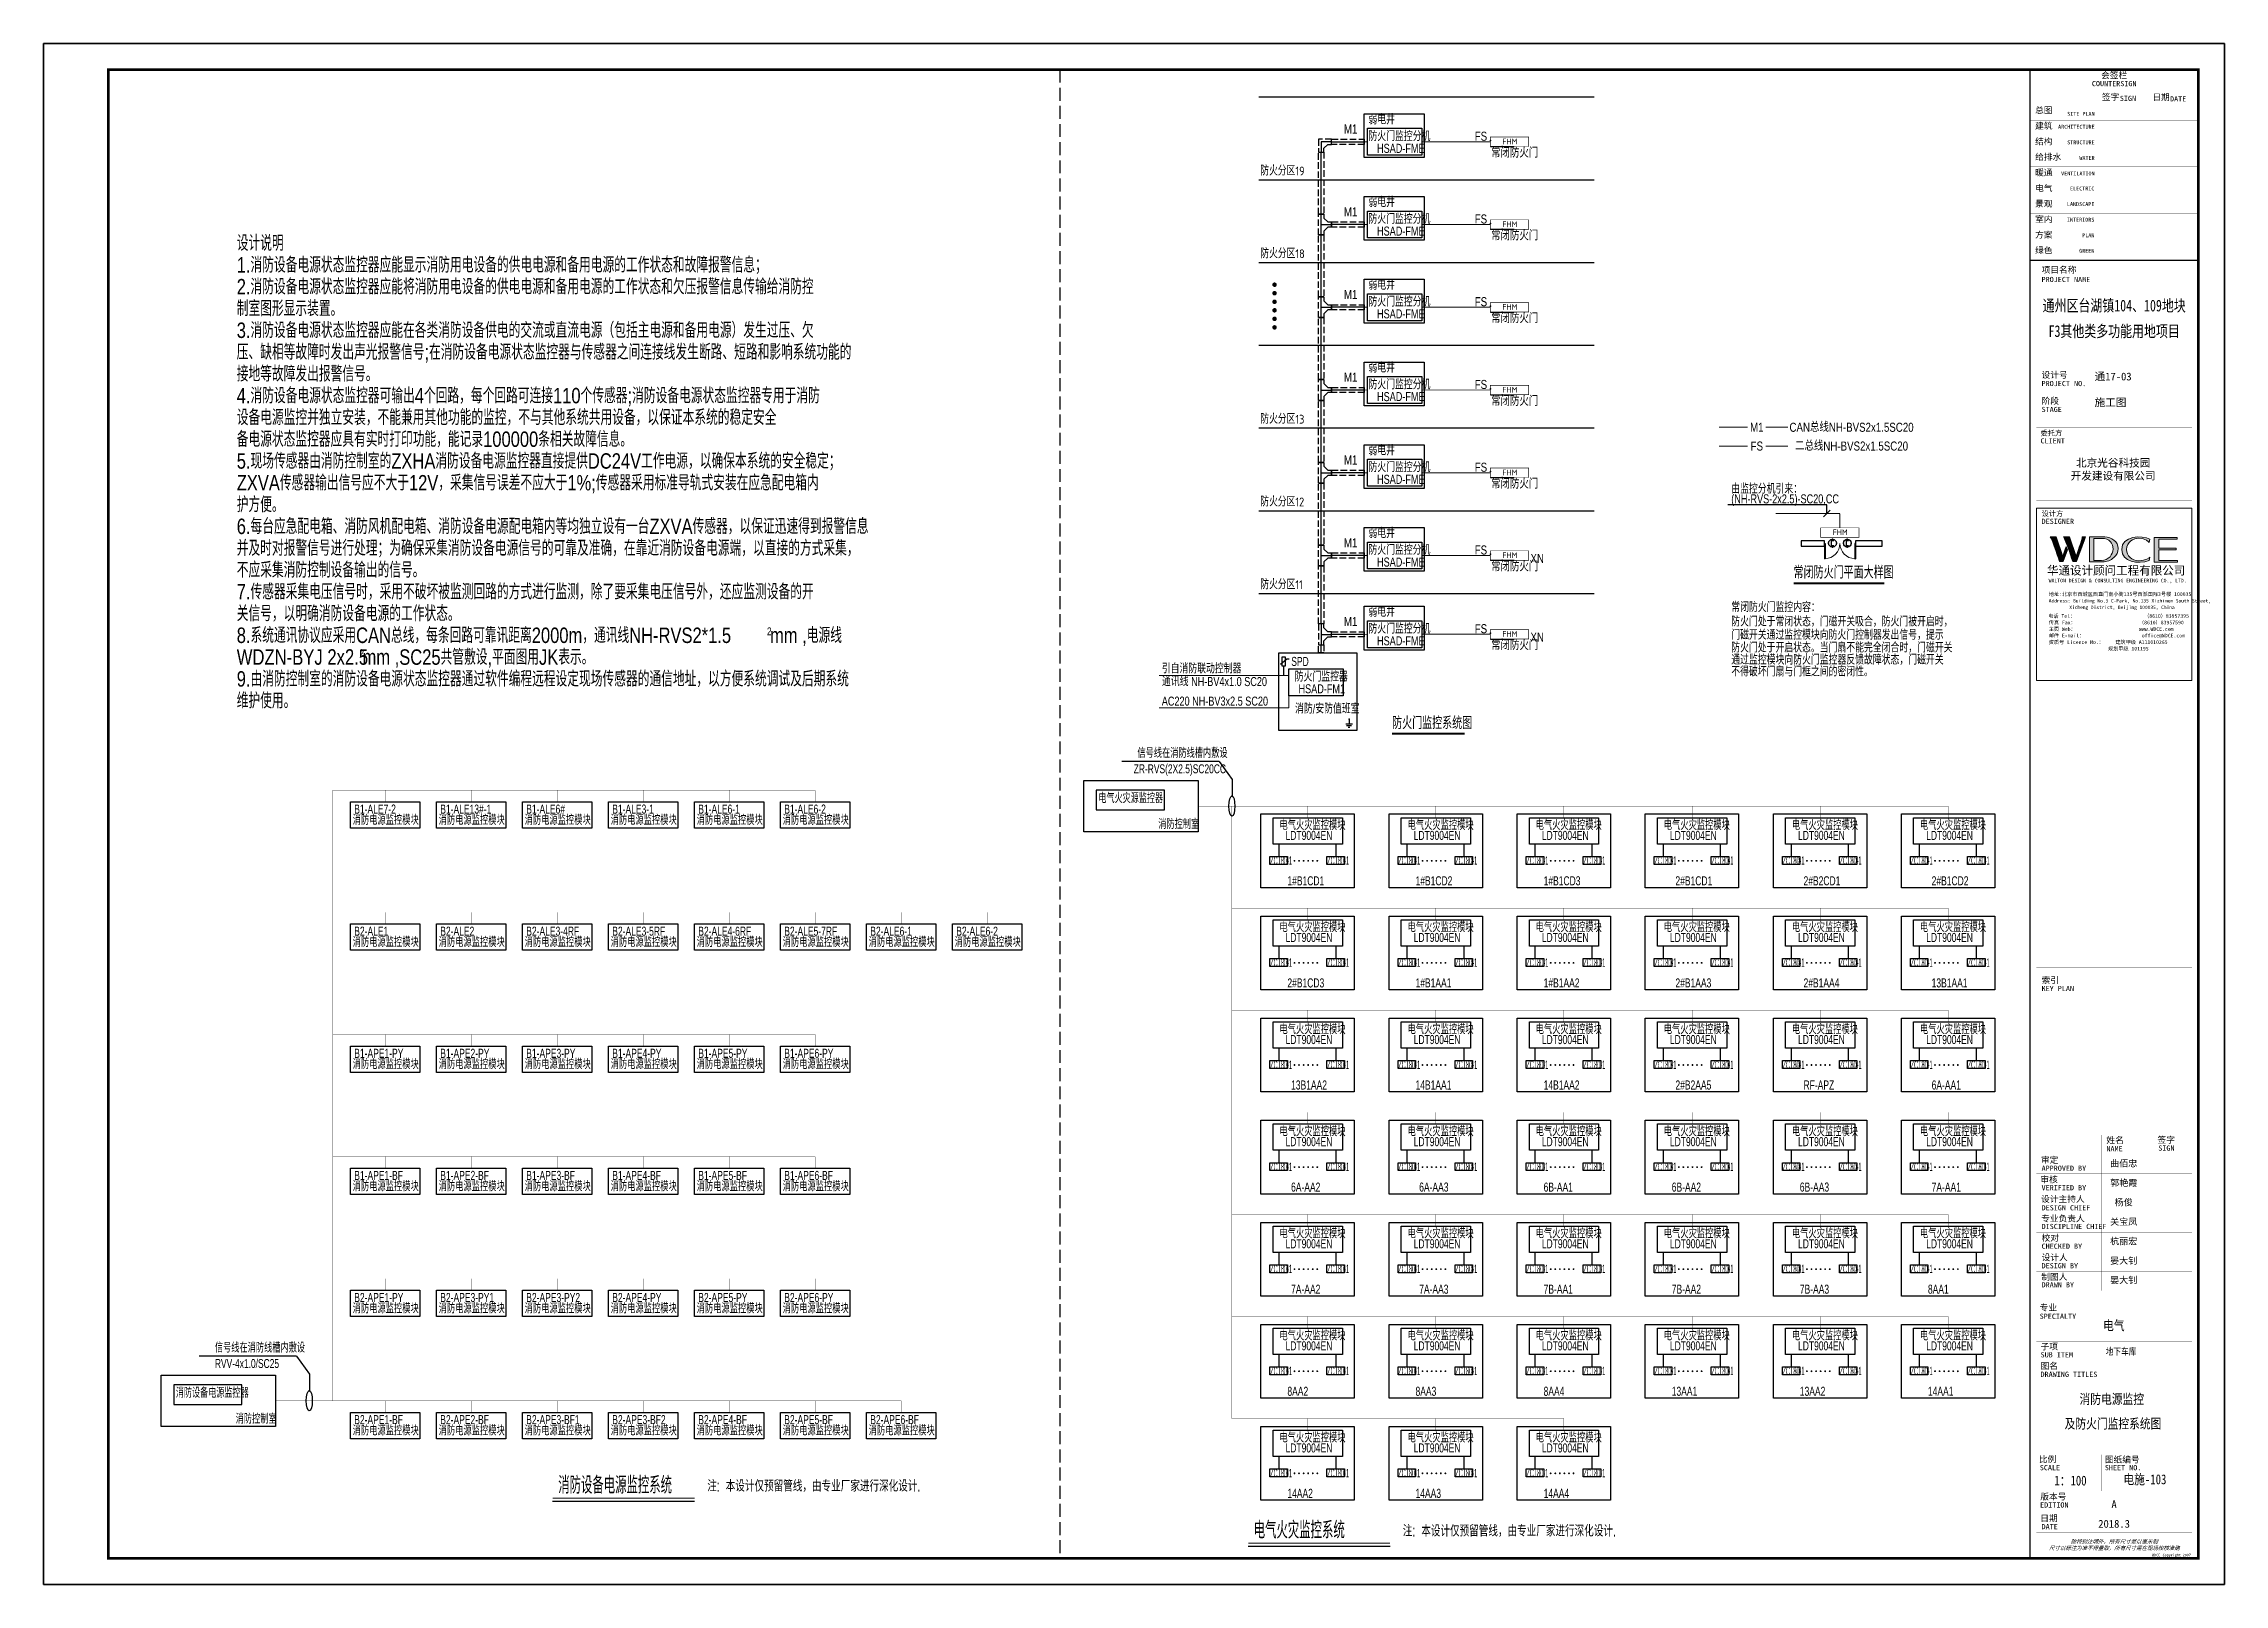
# Model space of a CAD drawing. Extents: x 169898 to 274998, y 61454 to 361069.
# Drawn here: x 190898 to 274998, y 130502 to 189902 of the extents above; entities that cross this region are included whole.
import ezdxf
from ezdxf.enums import TextEntityAlignment as Align

# ---------------------------------------------------------------- set-up
doc = ezdxf.new("R2010")
doc.units = 0
doc.header["$LTSCALE"] = 1000
doc.header["$MEASUREMENT"] = 0
doc.linetypes.add('CONTINOUS', pattern=[0])
doc.linetypes.add('DASH', pattern=[0.35, 0.25, -0.1])
doc.layers.get('0').update_dxf_attribs({"linetype": 'CONTINUOUS'})
doc.layers.get('Defpoints').update_dxf_attribs({"linetype": 'CONTINUOUS'})
for name, color, linetype in [('CABLETRAY_DOTE', 5, 'CONTINUOUS'), ('CABLETRAY_FIRE', 1, 'DASH'), ('DIM-照明', 3, 'CONTINUOUS'), ('EL-TEXT', 3, 'CONTINUOUS'), ('EQUIP-动力', 3, 'CONTINUOUS'), ('EQUIP-安防', 80, 'CONTINUOUS'), ('EQUIP-消防', 3, 'CONTINUOUS'), ('EQUIP-照明', 3, 'CONTINUOUS'), ('EQUIP-箱柜', 3, 'CONTINUOUS'), ('LAYER1', 7, 'CONTINOUS'), ('SHEET_TEXT', 7, 'CONTINUOUS'), ('TEL_SYMB', 3, 'CONTINUOUS'), ('TEL_TEXT', 3, 'CONTINUOUS'), ('TEL_TITLE', 7, 'CONTINUOUS'), ('WALL', 9, 'CONTINUOUS'), ('WINDOW', 4, 'CONTINUOUS'), ('WIRE', 4, 'CONTINUOUS'), ('WIRE-应急', 2, 'DASH'), ('WIRE-照明', 1, 'CONTINUOUS'), ('图层2', 6, 'CONTINUOUS'), ('智能疏散灯', 3, 'CONTINOUS')]:
    doc.layers.add(name, color=color, linetype=linetype)
doc.layers.add('PUB_TEXT', color=7, linetype='CONTINUOUS', plot=False)
doc.styles.add('_COMPLEX', font='ROS', dxfattribs={"width": 0.6, "bigfont": 'JD'})
doc.styles.add('_HZTXT', font='ROS', dxfattribs={"width": 0.8, "bigfont": 'JD'})
doc.styles.add('_JD', font='ROS', dxfattribs={"width": 0.8, "bigfont": 'JD'})
doc.styles.add('_TEL_DIM', font='SIMPLEX', dxfattribs={"width": 0.8, "height": 3.5, "bigfont": 'JD'})
doc.styles.add('EL-STANDARD', font='ros.shx', dxfattribs={"width": 0.7, "height": 4, "bigfont": 'jd.shx'})
doc.styles.add('H-图名', font='', dxfattribs={"width": 0.8, "height": 9})
doc.styles.add('hwxh', font='STXIHEI.TTF')
doc.styles.add('HZ', font='ros.shx', dxfattribs={"bigfont": 'jd.shx'})
doc.styles.get("Standard").update_dxf_attribs({"font": 'gbenor.shx', "bigfont": 'gbcbig.shx'})
doc.styles.add('Y', font='ros.shx', dxfattribs={"width": 0.7, "bigfont": 'jd.shx'})
doc.styles.add('华文细黑', font='STXIHEI.TTF', dxfattribs={"height": 10})
doc.styles.get('H-图名').set_extended_font_data('SimSun')

msp = doc.modelspace()

# ---------------------------------------------------------------- texts
at = {"style": '华文细黑'}
for s, height, p in [('COUNTERSIGN', 200, (270748, 188461)), ('会签栏', 240, (270748, 188802))]:
    msp.add_text(s, height=height, dxfattribs=at).set_placement(p, align=Align.TOP_CENTER)
for s, height, p in [('签字', 240, (270276, 187965)), ('SIGN', 200, (270966, 187890)), ('日期', 240, (272219, 187959)), ('DATE', 200, (272902, 187871)), ('建筑', 240, (267698, 186852)), ('总图', 240, (267698, 187452)), ('结构', 240, (267698, 186252)), ('给排水', 240, (267698, 185652)), ('暖通', 240, (267698, 185052)), ('电气', 240, (267698, 184452)), ('景观', 240, (267698, 183852)), ('方案', 240, (267698, 182652)), ('室内', 240, (267698, 183252)), ('绿色', 240, (267698, 182052)), ('项目名称', 240, (267948, 181302)), ('PROJECT NAME', 200, (267948, 180909)), ('设计号', 240, (267944, 177249)), ('PROJECT NO.', 200, (267948, 176898)), ('STAGE', 200, (267948, 175898)), ('阶段', 240, (267948, 176248)), ('委托方', 200, (267908, 174988)), ('CLIENT', 200, (267908, 174688)), ('设计方', 200, (267948, 171885)), ('DESIGNER', 200, (267948, 171585)), ('索引', 240, (267948, 153915)), ('KEY PLAN', 200, (267948, 153575)), ('姓名', 240, (270448, 147749)), ('NAME', 200, (270448, 147397)), ('签字', 240, (272417, 147758)), ('SIGN', 200, (272448, 147422)), ('审定', 240, (267925, 146982)), ('APPROVED BY', 200, (267948, 146646)), ('审核', 240, (267903, 146231)), ('设计主持人', 240, (267930, 145478)), ('VERIFIED BY', 200, (267948, 145893)), ('专业负责人', 240, (267931, 144728)), ('DESIGN CHIEF', 200, (267948, 145120)), ('校对', 240, (267948, 143978)), ('DISCIPLINE CHIEF', 200, (267948, 144400)), ('CHECKED BY', 200, (267948, 143639)), ('设计人', 240, (267948, 143228)), ('制图人', 240, (267937, 142478)), ('DESIGN BY', 200, (267948, 142885)), ('DRAWN BY', 200, (267948, 142151)), ('专业', 240, (267875, 141294)), ('SPECIALTY', 200, (267875, 140939)), ('子项', 240, (267910, 139793)), ('SUB ITEM', 200, (267910, 139452)), ('图名', 240, (267908, 139042)), ('DRAWING TITLES', 200, (267908, 138702)), ('比例', 240, (267843, 135444)), ('图纸编号', 240, (270388, 135434)), ('SCALE', 200, (267879, 135102)), ('SHEET NO.', 200, (270388, 135102)), ('版本号', 240, (267898, 134004)), ('EDITION', 200, (267892, 133662)), ('日期', 240, (267898, 133170)), ('DATE', 200, (267948, 132828))]:
    msp.add_text(s, height=height, dxfattribs=at).set_placement(p, align=Align.TOP_LEFT)
for s, p in [('ARCHITECTURE', (269993, 186771)), ('SITE PLAN', (269993, 187271)), ('STRUCTURE', (269993, 186171)), ('WATER', (269993, 185571)), ('VENTILATION', (269993, 184971)), ('ELECTRIC', (269984, 184390)), ('LANDSCAPE', (269984, 183790)), ('INTERIORS', (269984, 183190)), ('PLAN', (269984, 182590)), ('GREEN', (269984, 181990))]:
    msp.add_text(s, height=150, dxfattribs=at).set_placement(p, align=Align.TOP_RIGHT)
at = {"color": 4, "style": '华文细黑', "width": 0.75}
for s, p in [('通州区台湖镇104、109地块', (270748, 179579)), ('F3其他类多功能用地项目', (270748, 178592))]:
    msp.add_text(s, height=450, dxfattribs=at).set_placement(p, align=Align.CENTER)
at = {"width": 0.7}
for s, height, style, p in [('信号线在消防线槽内敷设', 347.29, 'EL-STANDARD', (233081, 162370)), ('ZR-RVS(2X2.5)SC20CC', 347.29, 'EL-STANDARD', (232937, 161770)), ('消防控制室', 347.3, 'EL-STANDARD', (233883, 159628)), ('信号线在消防线槽内敷设', 347.29, 'EL-STANDARD', (197503, 139443)), ('RVV-4x1.0/SC25', 347.29, 'EL-STANDARD', (197503, 138843)), ('消防控制室', 347.3, 'EL-STANDARD', (198305, 136701)), ('注:  本设计仅预留管线，由专业厂家进行深化设计.', 440, 'HZ', (216491, 134079)), ('注:  本设计仅预留管线，由专业厂家进行深化设计.', 440, 'HZ', (243313, 132347))]:
    msp.add_text(s, height=height, dxfattribs=dict(at, style=style)).set_placement(p)
at = {"color": 4, "style": '华文细黑'}
for s, p in [('A', (270745, 133442)), ('2018.3', (270745, 132686))]:
    msp.add_text(s, height=300, dxfattribs=at).set_placement(p, align=Align.CENTER)
at = {"style": '华文细黑', "oblique": 20}
for s, p in [('除特别注明外，所有尺寸是以毫米制', (270748, 132152)), ('尺寸以标注为准不得量取，所有尺寸需在现场校核准确', (270748, 131902))]:
    msp.add_text(s, height=150, dxfattribs=at).set_placement(p, align=Align.MIDDLE_CENTER)
at = {"color": 4, "ltscale": 0.001, "char_height": 300, "width": 5848.95, "style": '华文细黑'}
for s, insert, attachment_point in [('通17-03', (269992, 177053), 4), ('施工图', (269992, 176053), 4), ('北京光谷科技园\\P开发建设有限公司', (270708, 173472), 5)]:
    msp.add_mtext(s, dxfattribs=dict(at, insert=insert, attachment_point=attachment_point))
at = {"color": 7, "flags": 1}
for p in [(247149, 185935), (247149, 182745), (247149, 179555), (247149, 176365), (247149, 173175), (247149, 169985), (247149, 166948)]:
    msp.add_attdef('A', text='防火门磁释放器1', height=0.014, dxfattribs=at).set_placement(p, align=Align.MIDDLE_CENTER)
at = {"color": 7, "style": '_TEL_DIM', "flags": 1}
for tag, p in [('A', (247149, 185935)), ('REMARK', (247149, 185935)), ('A', (247149, 182745)), ('REMARK', (247149, 182745)), ('A', (247149, 179555)), ('REMARK', (247149, 179555)), ('A', (247149, 176365)), ('REMARK', (247149, 176365)), ('A', (247149, 173175)), ('REMARK', (247149, 173175)), ('A', (247149, 169985)), ('REMARK', (247149, 169985)), ('A', (247149, 166948)), ('REMARK', (247149, 166948))]:
    msp.add_attdef(tag, text='', height=0.02, dxfattribs=at).set_placement(p, align=Align.MIDDLE_CENTER)
at = {"layer": 'EL-TEXT', "color": 255, "style": 'EL-STANDARD'}
for s, height, width, p in [('电气火灾源监控器', 400, 0.6, (231575, 160621)), ('消防设备电源监控器', 400, 0.6, (195997, 137694)), ('消防设备电源监控系统', 660, 0.7, (210743, 133999)), ('电气火灾监控系统', 660, 0.7, (237565, 132268))]:
    msp.add_text(s, height=height, dxfattribs=dict(at, width=width)).set_placement(p)
at = {"layer": 'EQUIP-消防', "ltscale": 10}
for p in [(247442, 186127), (247442, 182937), (247442, 179747), (247442, 176557), (247442, 173367), (260180, 171063), (247442, 170177), (247442, 167140)]:
    msp.add_attdef('FHM', text='RD', height=224, dxfattribs=at).set_placement(p, align=Align.MIDDLE_CENTER)
at = {"layer": 'PUB_TEXT', "style": '_JD', "width": 0.4}
for p in [(238199, 158248), (240398, 158248), (243139, 158248), (245338, 158248), (248080, 158248), (250279, 158248), (253020, 158248), (255219, 158248), (257961, 158248), (260160, 158248), (262901, 158248), (265100, 158248), (238199, 154312), (240398, 154312), (243139, 154312), (245338, 154312), (248080, 154312), (250279, 154312), (253020, 154312), (255219, 154312), (257961, 154312), (260160, 154312), (262901, 154312), (265100, 154312), (238199, 150376), (240398, 150376), (243139, 150376), (245338, 150376), (248080, 150376), (250279, 150376), (253020, 150376), (255219, 150376), (257961, 150376), (260160, 150376), (262901, 150376), (265100, 150376), (238199, 146441), (240398, 146441), (243139, 146441), (245338, 146441), (248080, 146441), (250279, 146441), (253020, 146441), (255219, 146441), (257961, 146441), (260160, 146441), (262901, 146441), (265100, 146441), (238199, 142505), (240398, 142505), (243139, 142505), (245338, 142505), (248080, 142505), (250279, 142505), (253020, 142505), (255219, 142505), (257961, 142505), (260160, 142505), (262901, 142505), (265100, 142505), (238199, 138569), (240398, 138569), (243139, 138569), (245338, 138569), (248080, 138569), (250279, 138569), (253020, 138569), (255219, 138569), (257961, 138569), (260160, 138569), (262901, 138569), (265100, 138569), (238199, 134633), (240398, 134633), (243139, 134633), (245338, 134633), (248080, 134633), (250279, 134633)]:
    msp.add_text('ZCT80-1', height=320, dxfattribs=at).set_placement(p)
at = {"layer": 'SHEET_TEXT', "style": '华文细黑'}
for tag, p in [('曲佰忠', (271116, 146856)), ('郭艳霞', (271116, 146106)), ('杨俊', (271116, 145356)), ('杭丽宏', (271116, 143856)), ('关宝凤', (271116, 144606)), ('晏大钊', (271116, 143106)), ('晏大钊', (271116, 142356))]:
    msp.add_attdef(tag, text='', height=250, dxfattribs=at).set_placement(p, align=Align.TOP_CENTER)
at = {"layer": 'TEL_SYMB', "color": 7}
for s, p in [('常闭防火门平面大样图', (258385, 169278)), ('防火门监控系统图', (242904, 163473))]:
    msp.add_text(s, height=482.3, dxfattribs=at).set_placement(p)
at = {"layer": 'TEL_TEXT', "style": '_HZTXT', "width": 0.8}
for s, p in [('M1', (241303, 186609)), ('FS', (246327, 186332)), ('M1', (241303, 183419)), ('FS', (246327, 183142)), ('M1', (241303, 180229)), ('FS', (246327, 179952)), ('M1', (241303, 177039)), ('FS', (246327, 176761)), ('M1', (256966, 175111)), ('CAN总线NH-BVS2x1.5SC20', (260620, 175111)), ('FS', (256966, 174387)), ('二总线NH-BVS2x1.5SC20', (260620, 174387)), ('M1', (241303, 173849)), ('FS', (246327, 173571)), ('M1', (241303, 170659)), ('FS', (246327, 170381)), ('M1', (241303, 167619)), ('FS', (246327, 167345))]:
    msp.add_text(s, height=350, dxfattribs=at).set_placement(p, align=Align.MIDDLE_CENTER)
at = {"layer": 'TEL_TEXT', "color": 7, "style": 'Y', "width": 0.75}
for s, p in [('弱电井', (241989, 186795)), ('防火门监控分机', (241989, 186148)), ('HSAD-FME', (242321, 185689)), ('弱电井', (241989, 183605)), ('防火门监控分机', (241989, 182958)), ('HSAD-FME', (242321, 182499)), ('弱电井', (241989, 180415)), ('防火门监控分机', (241989, 179768)), ('HSAD-FME', (242321, 179309)), ('弱电井', (241989, 177225)), ('防火门监控分机', (241989, 176578)), ('HSAD-FME', (242321, 176119)), ('弱电井', (241989, 174035)), ('防火门监控分机', (241989, 173388)), ('HSAD-FME', (242321, 172929)), ('(NH-RVS-2x2.5)-SC20,CC', (255981, 172176)), ('由监控分机引来：', (255981, 172554)), ('弱电井', (241989, 170844)), ('防火门监控分机', (241989, 170198)), ('HSAD-FME', (242321, 169739)), ('常闭防火门监控内容：', (255981, 167990)), ('弱电井', (241989, 167808)), ('防火门监控分机', (241989, 167161)), ('防火门处于常闭状态，门磁开关吸合，防火门被开启时，', (255981, 167435)), ('HSAD-FME', (242321, 166702)), ('防火门处于开启状态。当门扇不能完全闭合时，门磁开关', (255981, 166432)), ('门磁开关通过监控模块向防火门控制器发出信号，提示', (255981, 166924)), ('引自消防联动控制器', (234020, 165625)), ('防火门监控器', (239147, 165312)), ('通过监控模块向防火门监控器反馈故障状态，门磁开关', (255981, 165964)), ('不得破坏门扇与门框之间的密闭性。', (255981, 165507)), ('通讯线 NH-BV4x1.0 SC20', (234029, 165133)), ('HSAD-FM1', (239293, 164853)), ('AC220 NH-BV3x2.5 SC20', (234020, 164378)), ('消防/安防值班室', (239159, 164079))]:
    msp.add_text(s, height=350, dxfattribs=at).set_placement(p)
at = {"layer": 'TEL_TEXT'}
for s, p in [('防火分区19', (237821, 184822)), ('防火分区18', (237821, 181632)), ('防火分区13', (237821, 175252)), ('防火分区12', (237821, 172062)), ('防火分区11', (237821, 168872))]:
    msp.add_text(s, height=337.6, dxfattribs=at).set_placement(p)
for s, height, style, width, p in [('设计说明', 595.3, '_JD', 0.8, (198346, 181914)), ('1.消防设备电源状态监控器应能显示消防用电设备的供电电源和备用电源的工作状态和故障报警信息；', 595.35, '_JD', 0.8, (198346, 181074)), ('2.消防设备电源状态监控器应能将消防用电设备的供电电源和备用电源的工作状态和欠压报警信息传输给消防控', 595.35, '_JD', 0.8, (198346, 180234)), ('制室图形显示装置。', 595.3, '_JD', 0.8, (198346, 179394)), ('3.消防设备电源状态监控器应能在各类消防设备供电的交流或直流电源（包括主电源和备用电源）发生过压、欠', 595.35, '_JD', 0.8, (198346, 178554)), ('压、缺相等故障时发出声光报警信号;在消防设备电源状态监控器与传感器之间连接线发生断路、短路和影响系统功能的', 595.35, '_JD', 0.8, (198346, 177714)), ('接地等故障发出报警信号。', 595.35, '_JD', 0.8, (198346, 176874)), ('4.消防设备电源状态监控器可输出4个回路，每个回路可连接110个传感器;消防设备电源状态监控器专用于消防', 595.35, '_JD', 0.8, (198346, 176034)), ('设备电源监控并独立安装，不能兼用其他功能的监控，不与其他系统共用设备，以保证本系统的稳定安全', 595.35, '_JD', 0.8, (198346, 175194)), ('备电源状态监控器应具有实时打印功能，能记录100000条相关故障信息。', 595.35, '_JD', 0.8, (198346, 174354)), ('5.现场传感器由消防控制室的ZXHA消防设备电源监控器直接提供DC24V工作电源，以确保本系统的安全稳定；', 595.35, '_JD', 0.8, (198346, 173514)), ('ZXVA传感器输出信号应不大于12V，采集信号误差不应大于1%;传感器采用标准导轨式安装在应急配电箱内', 595.35, '_JD', 0.8, (198346, 172674)), ('护方便。', 595.3, '_JD', 0.8, (198346, 171834)), ('6.每台应急配电箱、消防风机配电箱、消防设备电源配电箱内等均独立设有一台ZXVA传感器，以保证迅速得到报警信息', 595.35, '_JD', 0.8, (198346, 170994)), ('并及时对报警信号进行处理；为确保采集消防设备电源信号的可靠及准确，在靠近消防设备电源端，以直接的方式采集，', 595.35, '_JD', 0.8, (198346, 170154)), ('不应采集消防控制设备输出的信号。', 595.35, '_JD', 0.8, (198346, 169314)), ('7.传感器采集电压信号时，采用不破坏被监测回路的方式进行监测，除了要采集电压信号外，还应监测设备的开', 595.35, '_JD', 0.8, (198346, 168474)), ('关信号，以明确消防设备电源的工作状态。', 595.35, '_JD', 0.8, (198346, 167634)), ('8.系统通讯协议应采用CAN总线，每条回路可靠讯距离2000m，通讯线NH-RVS2*1.5', 595.35, '_JD', 0.8, (198346, 166794)), ('2', 300, '_JD', 0.8, (218793, 167094)), ('mm ,电源线', 595.3, '_JD', 0.8, (218913, 166794)), ('WDZN-BYJ 2x2.5', 600, '_JD', 0.8, (198346, 165954)), ('2', 300, '_JD', 0.8, (203078, 166254)), ('mm ,SC25共管敷设,平面图用JK表示。', 595.35, '_JD', 0.8, (203198, 165954)), ('9.由消防控制室的消防设备电源状态监控器通过软件编程远程设定现场传感器的通信地址，以方便系统调试及后期系统', 595.35, '_JD', 0.8, (198346, 165114)), ('维护使用。', 595.3, '_JD', 0.8, (198346, 164274)), ('B1-ALE7-2', 350, '_COMPLEX', 0.7, (202879, 160216)), ('B1-ALE13#-1', 350, '_COMPLEX', 0.7, (206196, 160216)), ('B1-ALE6#', 350, '_COMPLEX', 0.7, (209512, 160216)), ('B1-ALE3-1', 350, '_COMPLEX', 0.7, (212829, 160216)), ('B1-ALE6-1', 350, '_COMPLEX', 0.7, (216146, 160216)), ('B1-ALE6-2', 350, '_COMPLEX', 0.7, (219462, 160216)), ('1#B1CD2', 350, '_COMPLEX', 0.7, (243805, 157451)), ('1#B1CD3', 350, '_COMPLEX', 0.7, (248745, 157451)), ('2#B1CD1', 350, '_COMPLEX', 0.7, (253828, 157451)), ('2#B2CD1', 350, '_COMPLEX', 0.7, (258768, 157451)), ('2#B1CD2', 350, '_COMPLEX', 0.7, (263709, 157451)), ('B2-ALE1', 350, '_COMPLEX', 0.7, (202879, 155509)), ('B2-ALE2', 350, '_COMPLEX', 0.7, (206196, 155509)), ('B2-ALE3-4RF', 350, '_COMPLEX', 0.7, (209512, 155509)), ('B2-ALE3-5RF', 350, '_COMPLEX', 0.7, (212829, 155509)), ('B2-ALE4-6RF', 350, '_COMPLEX', 0.7, (216146, 155509)), ('B2-ALE5-7RF', 350, '_COMPLEX', 0.7, (219462, 155509)), ('B2-ALE6-1', 350, '_COMPLEX', 0.7, (222779, 155509)), ('B2-ALE6-2', 350, '_COMPLEX', 0.7, (226095, 155509)), ('1#B1AA1', 350, '_COMPLEX', 0.7, (243805, 153515)), ('1#B1AA2', 350, '_COMPLEX', 0.7, (248745, 153515)), ('2#B1AA3', 350, '_COMPLEX', 0.7, (253828, 153515)), ('2#B1AA4', 350, '_COMPLEX', 0.7, (258768, 153515)), ('13B1AA1', 350, '_COMPLEX', 0.7, (263709, 153515)), ('B1-APE1-PY', 350, '_COMPLEX', 0.7, (202879, 150801)), ('B1-APE2-PY', 350, '_COMPLEX', 0.7, (206196, 150801)), ('B1-APE3-PY', 350, '_COMPLEX', 0.7, (209512, 150801)), ('B1-APE4-PY', 350, '_COMPLEX', 0.7, (212829, 150801)), ('B1-APE5-PY', 350, '_COMPLEX', 0.7, (216146, 150801)), ('B1-APE6-PY', 350, '_COMPLEX', 0.7, (219462, 150801)), ('13B1AA2', 350, '_COMPLEX', 0.7, (239006, 149579)), ('14B1AA1', 350, '_COMPLEX', 0.7, (243805, 149579)), ('14B1AA2', 350, '_COMPLEX', 0.7, (248745, 149579)), ('2#B2AA5', 350, '_COMPLEX', 0.7, (253828, 149579)), ('RF-APZ', 350, '_COMPLEX', 0.7, (258768, 149579)), ('6A-AA1', 350, '_COMPLEX', 0.7, (263709, 149579)), ('B1-APE1-BF', 350, '_COMPLEX', 0.7, (202879, 146093)), ('B1-APE2-BF', 350, '_COMPLEX', 0.7, (206196, 146093)), ('B1-APE3-BF', 350, '_COMPLEX', 0.7, (209512, 146093)), ('B1-APE4-BF', 350, '_COMPLEX', 0.7, (212829, 146093)), ('B1-APE5-BF', 350, '_COMPLEX', 0.7, (216146, 146093)), ('B1-APE6-BF', 350, '_COMPLEX', 0.7, (219462, 146093)), ('6A-AA2', 350, '_COMPLEX', 0.7, (239006, 145643)), ('6A-AA3', 350, '_COMPLEX', 0.7, (243947, 145643)), ('6B-AA1', 350, '_COMPLEX', 0.7, (248745, 145643)), ('6B-AA2', 350, '_COMPLEX', 0.7, (253686, 145643)), ('6B-AA3', 350, '_COMPLEX', 0.7, (258626, 145643)), ('7A-AA1', 350, '_COMPLEX', 0.7, (263709, 145643)), ('B2-APE1-PY', 350, '_COMPLEX', 0.7, (202879, 141386)), ('B2-APE3-PY1', 350, '_COMPLEX', 0.7, (206196, 141386)), ('B2-APE3-PY2', 350, '_COMPLEX', 0.7, (209512, 141386)), ('B2-APE4-PY', 350, '_COMPLEX', 0.7, (212829, 141386)), ('B2-APE5-PY', 350, '_COMPLEX', 0.7, (216146, 141386)), ('B2-APE6-PY', 350, '_COMPLEX', 0.7, (219462, 141386)), ('7A-AA2', 350, '_COMPLEX', 0.7, (239006, 141707)), ('7A-AA3', 350, '_COMPLEX', 0.7, (243947, 141707)), ('7B-AA1', 350, '_COMPLEX', 0.7, (248745, 141707)), ('7B-AA2', 350, '_COMPLEX', 0.7, (253686, 141707)), ('7B-AA3', 350, '_COMPLEX', 0.7, (258626, 141707)), ('8AA1', 350, '_COMPLEX', 0.7, (263566, 141707)), ('电气', 379.7, 'H-图名', 0.8, (270321, 140296)), ('地下车库', 265.8, 'H-图名', 0.8, (270417, 139348)), ('8AA2', 350, '_COMPLEX', 0.7, (238864, 137771)), ('8AA3', 350, '_COMPLEX', 0.7, (243805, 137771)), ('8AA4', 350, '_COMPLEX', 0.7, (248745, 137771)), ('13AA1', 350, '_COMPLEX', 0.7, (253686, 137771)), ('13AA2', 350, '_COMPLEX', 0.7, (258626, 137771)), ('14AA1', 350, '_COMPLEX', 0.7, (263566, 137771)), ('消防电源监控', 379.7, 'H-图名', 0.8, (269412, 137457)), ('B2-APE1-BF', 350, '_COMPLEX', 0.7, (202879, 136678)), ('B2-APE2-BF', 350, '_COMPLEX', 0.7, (206196, 136678)), ('B2-APE3-BF1', 350, '_COMPLEX', 0.7, (209512, 136678)), ('B2-APE3-BF2', 350, '_COMPLEX', 0.7, (212829, 136678)), ('B2-APE4-BF', 350, '_COMPLEX', 0.7, (216146, 136678)), ('B2-APE5-BF', 350, '_COMPLEX', 0.7, (219462, 136678)), ('B2-APE6-BF', 350, '_COMPLEX', 0.7, (222779, 136678)), ('及防火门监控系统图', 379.7, 'H-图名', 0.8, (268837, 136510)), ('1：100', 379.7, 'H-图名', 0.8, (268443, 134314)), ('电施-103', 379.7, 'H-图名', 0.8, (271106, 134361)), ('14AA2', 350, '_COMPLEX', 0.7, (238864, 133835)), ('14AA3', 350, '_COMPLEX', 0.7, (243805, 133835)), ('14AA4', 350, '_COMPLEX', 0.7, (248745, 133835))]:
    msp.add_text(s, height=height, dxfattribs=dict(at, style=style, width=width)).set_placement(p)
at = {"layer": 'TEL_TEXT', "ltscale": 2, "style": '_COMPLEX', "width": 0.7}
msp.add_text('SPD', height=350, dxfattribs=at).set_placement((239013, 165908))
at = {"layer": 'TEL_TEXT', "color": 7, "ltscale": 2, "style": '_COMPLEX', "width": 0.7}
for s, p in [('消防电源监控模块', (202816, 159787)), ('消防电源监控模块', (206133, 159787)), ('消防电源监控模块', (209449, 159787)), ('消防电源监控模块', (212766, 159787)), ('消防电源监控模块', (216083, 159787)), ('消防电源监控模块', (219399, 159787)), ('电气火灾监控模块', (238557, 159589)), ('电气火灾监控模块', (243498, 159589)), ('电气火灾监控模块', (248438, 159589)), ('电气火灾监控模块', (253379, 159589)), ('电气火灾监控模块', (258319, 159589)), ('电气火灾监控模块', (263260, 159589)), ('LDT9004EN', (238795, 159202)), ('LDT9004EN', (243735, 159202)), ('LDT9004EN', (248676, 159202)), ('LDT9004EN', (253616, 159202)), ('LDT9004EN', (258557, 159202)), ('LDT9004EN', (263497, 159202)), ('1#B1CD1', (238864, 157451)), ('电气火灾监控模块', (238557, 155653)), ('LDT9004EN', (238795, 155267)), ('电气火灾监控模块', (243498, 155653)), ('LDT9004EN', (243735, 155267)), ('电气火灾监控模块', (248438, 155653)), ('LDT9004EN', (248676, 155267)), ('电气火灾监控模块', (253379, 155653)), ('LDT9004EN', (253616, 155267)), ('电气火灾监控模块', (258319, 155653)), ('LDT9004EN', (258557, 155267)), ('电气火灾监控模块', (263260, 155653)), ('LDT9004EN', (263497, 155267)), ('消防电源监控模块', (202816, 155079)), ('消防电源监控模块', (206133, 155079)), ('消防电源监控模块', (209449, 155079)), ('消防电源监控模块', (212766, 155079)), ('消防电源监控模块', (216083, 155079)), ('消防电源监控模块', (219399, 155079)), ('消防电源监控模块', (222716, 155079)), ('消防电源监控模块', (226032, 155079)), ('2#B1CD3', (238864, 153515)), ('电气火灾监控模块', (238557, 151717)), ('LDT9004EN', (238795, 151331)), ('电气火灾监控模块', (243498, 151717)), ('LDT9004EN', (243735, 151331)), ('电气火灾监控模块', (248438, 151717)), ('LDT9004EN', (248676, 151331)), ('电气火灾监控模块', (253379, 151717)), ('LDT9004EN', (253616, 151331)), ('电气火灾监控模块', (258319, 151717)), ('LDT9004EN', (258557, 151331)), ('电气火灾监控模块', (263260, 151717)), ('LDT9004EN', (263497, 151331)), ('消防电源监控模块', (202816, 150371)), ('消防电源监控模块', (206133, 150371)), ('消防电源监控模块', (209449, 150371)), ('消防电源监控模块', (212766, 150371)), ('消防电源监控模块', (216083, 150371)), ('消防电源监控模块', (219399, 150371)), ('电气火灾监控模块', (238557, 147781)), ('电气火灾监控模块', (243498, 147781)), ('电气火灾监控模块', (248438, 147781)), ('电气火灾监控模块', (253379, 147781)), ('电气火灾监控模块', (258319, 147781)), ('电气火灾监控模块', (263260, 147781)), ('LDT9004EN', (238795, 147395)), ('LDT9004EN', (243735, 147395)), ('LDT9004EN', (248676, 147395)), ('LDT9004EN', (253616, 147395)), ('LDT9004EN', (258557, 147395)), ('LDT9004EN', (263497, 147395)), ('消防电源监控模块', (202816, 145664)), ('消防电源监控模块', (206133, 145664)), ('消防电源监控模块', (209449, 145664)), ('消防电源监控模块', (212766, 145664)), ('消防电源监控模块', (216083, 145664)), ('消防电源监控模块', (219399, 145664)), ('电气火灾监控模块', (238557, 143846)), ('LDT9004EN', (238795, 143459)), ('电气火灾监控模块', (243498, 143846)), ('LDT9004EN', (243735, 143459)), ('电气火灾监控模块', (248438, 143846)), ('LDT9004EN', (248676, 143459)), ('电气火灾监控模块', (253379, 143846)), ('LDT9004EN', (253616, 143459)), ('电气火灾监控模块', (258319, 143846)), ('LDT9004EN', (258557, 143459)), ('电气火灾监控模块', (263260, 143846)), ('LDT9004EN', (263497, 143459)), ('消防电源监控模块', (202816, 140956)), ('消防电源监控模块', (206133, 140956)), ('消防电源监控模块', (209449, 140956)), ('消防电源监控模块', (212766, 140956)), ('消防电源监控模块', (216083, 140956)), ('消防电源监控模块', (219399, 140956)), ('电气火灾监控模块', (238557, 139910)), ('LDT9004EN', (238795, 139523)), ('电气火灾监控模块', (243498, 139910)), ('LDT9004EN', (243735, 139523)), ('电气火灾监控模块', (248438, 139910)), ('LDT9004EN', (248676, 139523)), ('电气火灾监控模块', (253379, 139910)), ('LDT9004EN', (253616, 139523)), ('电气火灾监控模块', (258319, 139910)), ('LDT9004EN', (258557, 139523)), ('电气火灾监控模块', (263260, 139910)), ('LDT9004EN', (263497, 139523)), ('消防电源监控模块', (202816, 136248)), ('消防电源监控模块', (206133, 136248)), ('消防电源监控模块', (209449, 136248)), ('消防电源监控模块', (212766, 136248)), ('消防电源监控模块', (216083, 136248)), ('消防电源监控模块', (219399, 136248)), ('消防电源监控模块', (222716, 136248)), ('电气火灾监控模块', (238557, 135974)), ('电气火灾监控模块', (243498, 135974)), ('电气火灾监控模块', (248438, 135974)), ('LDT9004EN', (238795, 135587)), ('LDT9004EN', (243735, 135587)), ('LDT9004EN', (248676, 135587))]:
    msp.add_text(s, height=350, dxfattribs=at).set_placement(p)
at = {"layer": 'TEL_TEXT', "style": '_HZTXT', "width": 0.8}
for tag, p in [('常闭防火门', (247629, 185686)), ('常闭防火门', (247629, 182496)), ('常闭防火门', (247629, 179305)), ('常闭防火门', (247629, 176115)), ('常闭防火门', (247629, 172925)), ('常闭防火门', (247629, 169735)), ('XN', (248497, 170056)), ('常闭防火门', (247629, 166699)), ('XN', (248497, 167019))]:
    msp.add_attdef(tag, text='RD', height=350, dxfattribs=at).set_placement(p, align=Align.MIDDLE_CENTER)

# ---------------------------------------------------------------- blocks, each defined once
blk = doc.blocks.new('WDCE Copyright200X')
at = {"const_width": 0.016}
blk.add_lwpolyline([(-10.6, 1.26, 1), (-11.4, 1.26, 1)], format="xyb", close=True, dxfattribs=at)
at = {"style": '华文细黑'}
for s, p in [('WDCE ', (-11.46, 0.5)), ('     Copyright ', (-3.51, 0.5))]:
    blk.add_text(s, height=1, dxfattribs=at).set_placement(p, align=Align.BOTTOM_RIGHT)
blk.add_text('c', height=0.6, dxfattribs=at).set_placement((-11.04, 1.35), align=Align.MIDDLE_CENTER)
blk.add_attdef('200X', text='', height=1, dxfattribs=at).set_placement((-0.45, 0.5), align=Align.BOTTOM_RIGHT)
blk = doc.blocks.new('logo2')
h = blk.add_hatch(color=7)
h.paths.add_polyline_path([(19.02, -7.36), (15.84, -7.36), (15.84, -3.97), (18.97, -3.97), (18.97, -4.24), (16.46, -4.24), (16.46, -5.45), (18.81, -5.45), (18.81, -5.69), (16.47, -5.69), (16.47, -7.12), (19.02, -7.12)])
edge = h.paths.add_edge_path()
edge.add_spline(control_points=[(15.26, -4.21), (15.26, -4.21), (15.13, -4.65), (15.13, -4.65), (15.13, -4.65), (14.62, -4.1), (13.73, -4.1), (13.04, -4.1), (12.07, -4.54), (12.08, -5.62), (12.08, -6.49), (12.77, -7.16), (13.73, -7.17), (14.66, -7.17), (15.23, -6.68), (15.23, -6.68), (15.23, -6.68), (15.16, -7.11), (15.16, -7.11), (13.63, -7.7), (11.42, -7.29), (11.41, -5.64), (11.4, -3.72), (14.16, -3.66), (15.26, -4.21)], knot_values=[0, 0, 0, 0, 1, 1, 1, 2, 2, 2, 3, 3, 3, 4, 4, 4, 5, 5, 5, 6, 6, 6, 7, 7, 7, 8, 8, 8, 8], degree=3, periodic=0)
edge = h.paths.add_edge_path(flags=16)
edge.add_spline(control_points=[(10.23, -5.57), (10.23, -5.16), (10.12, -4.83), (9.9, -4.58), (9.63, -4.27), (9.23, -4.12), (8.69, -4.12), (8.69, -4.12), (7.64, -4.12), (7.64, -4.12), (7.64, -4.12), (7.64, -7.1), (7.64, -7.1), (7.64, -7.1), (8.66, -7.1), (8.66, -7.1), (9.13, -7.1), (9.52, -6.93), (9.82, -6.6), (10.09, -6.31), (10.23, -5.96), (10.23, -5.57)], knot_values=[0, 0, 0, 0, 1, 1, 1, 2, 2, 2, 3, 3, 3, 4, 4, 4, 5, 5, 5, 6, 6, 6, 7, 7, 7, 7], degree=3, periodic=0)
edge = h.paths.add_edge_path()
edge.add_spline(control_points=[(10.92, -5.51), (10.92, -5.96), (10.72, -6.37), (10.34, -6.72), (9.92, -7.1), (9.41, -7.29), (8.82, -7.29), (8.82, -7.29), (7.03, -7.29), (7.03, -7.29), (7.03, -7.29), (7.03, -3.92), (7.03, -3.92), (7.03, -3.92), (9.1, -3.92), (9.1, -3.92), (9.59, -3.92), (10.01, -4.06), (10.36, -4.34), (10.73, -4.64), (10.92, -5.03), (10.92, -5.51)], knot_values=[0, 0, 0, 0, 1, 1, 1, 2, 2, 2, 3, 3, 3, 4, 4, 4, 5, 5, 5, 6, 6, 6, 7, 7, 7, 7], degree=3, periodic=0)
at = {"lineweight": 0}
blk.add_lwpolyline([(19.02, -7.36), (15.84, -7.36), (15.84, -3.97), (18.97, -3.97), (18.97, -4.24), (16.46, -4.24), (16.46, -5.45), (18.81, -5.45), (18.81, -5.69), (16.47, -5.69), (16.47, -7.12), (19.02, -7.12), (19.02, -7.36)], dxfattribs=at)
for points, knots in [([(10.92, -5.51), (10.92, -5.96), (10.72, -6.37), (10.34, -6.72), (9.92, -7.1), (9.41, -7.29), (8.82, -7.29), (8.82, -7.29), (7.03, -7.29), (7.03, -7.29), (7.03, -7.29), (7.03, -3.92), (7.03, -3.92), (7.03, -3.92), (9.1, -3.92), (9.1, -3.92), (9.59, -3.92), (10.01, -4.06), (10.36, -4.34), (10.73, -4.64), (10.92, -5.03), (10.92, -5.51)], [0, 0, 0, 0, 1, 1, 1, 2, 2, 2, 3, 3, 3, 4, 4, 4, 5, 5, 5, 6, 6, 6, 7, 7, 7, 7]), ([(10.23, -5.57), (10.23, -5.16), (10.12, -4.83), (9.9, -4.58), (9.63, -4.27), (9.23, -4.12), (8.69, -4.12), (8.69, -4.12), (7.64, -4.12), (7.64, -4.12), (7.64, -4.12), (7.64, -7.1), (7.64, -7.1), (7.64, -7.1), (8.66, -7.1), (8.66, -7.1), (9.13, -7.1), (9.52, -6.93), (9.82, -6.6), (10.09, -6.31), (10.23, -5.96), (10.23, -5.57)], [0, 0, 0, 0, 1, 1, 1, 2, 2, 2, 3, 3, 3, 4, 4, 4, 5, 5, 5, 6, 6, 6, 7, 7, 7, 7]), ([(15.26, -4.21), (15.26, -4.21), (15.13, -4.65), (15.13, -4.65), (15.13, -4.65), (14.62, -4.1), (13.73, -4.1), (13.04, -4.1), (12.07, -4.54), (12.08, -5.62), (12.08, -6.49), (12.77, -7.16), (13.73, -7.17), (14.66, -7.17), (15.23, -6.68), (15.23, -6.68), (15.23, -6.68), (15.16, -7.11), (15.16, -7.11), (13.63, -7.7), (11.42, -7.29), (11.41, -5.64), (11.4, -3.72), (14.16, -3.66), (15.26, -4.21)], [0, 0, 0, 0, 1, 1, 1, 2, 2, 2, 3, 3, 3, 4, 4, 4, 5, 5, 5, 6, 6, 6, 7, 7, 7, 8, 8, 8, 8])]:
    blk.add_open_spline(points, degree=3, knots=knots, dxfattribs=at)
blk = doc.blocks.new('logo1')
h = blk.add_hatch(color=8)
edge = h.paths.add_edge_path()
edge.add_spline(control_points=[(3.86, -5.21), (3.63, -5.88), (3.39, -6.56), (3.39, -6.56), (3.39, -6.56), (2.5, -3.91), (2.5, -3.91), (2.5, -3.91), (1.8, -3.91), (1.69, -3.91), (2.02, -4.39), (2.95, -7.27), (2.95, -7.27), (2.95, -7.27), (3.44, -7.27), (3.44, -7.27), (3.44, -7.27), (4.03, -5.66), (4.03, -5.66), (4.03, -5.66), (3.86, -5.21), (3.86, -5.21)], knot_values=[0, 0, 0, 0, 1, 1, 1, 2, 2, 2, 3, 3, 3, 4, 4, 4, 5, 5, 5, 6, 6, 6, 7, 7, 7, 7], degree=3, periodic=0)
h = blk.add_hatch(color=7)
edge = h.paths.add_edge_path()
edge.add_spline(control_points=[(6.04, -3.91), (6.09, -4.1), (5.2, -6.56), (5.2, -6.56), (5.2, -6.56), (4.3, -3.91), (4.3, -3.91), (4.3, -3.91), (3.6, -3.91), (3.49, -3.91), (3.82, -4.39), (4.75, -7.27), (4.75, -7.27), (4.75, -7.27), (5.24, -7.27), (5.24, -7.27), (5.24, -7.27), (6.33, -4.3), (6.33, -4.3), (6.33, -4.3), (6.48, -3.91), (6.48, -3.91), (6.48, -3.91), (6.21, -3.91), (6.04, -3.91)], knot_values=[0, 0, 0, 0, 1, 1, 1, 2, 2, 2, 3, 3, 3, 4, 4, 4, 5, 5, 5, 6, 6, 6, 7, 7, 7, 8, 8, 8, 8], degree=3, periodic=0)
at = {"color": 8, "lineweight": 0}
blk.add_open_spline([(3.86, -5.21), (3.63, -5.88), (3.39, -6.56), (3.39, -6.56), (3.39, -6.56), (2.5, -3.91), (2.5, -3.91), (2.5, -3.91), (1.8, -3.91), (1.69, -3.91), (2.02, -4.39), (2.95, -7.27), (2.95, -7.27), (2.95, -7.27), (3.44, -7.27), (3.44, -7.27), (3.44, -7.27), (4.03, -5.66), (4.03, -5.66), (4.03, -5.66), (3.86, -5.21), (3.86, -5.21)], degree=3, knots=[0, 0, 0, 0, 1, 1, 1, 2, 2, 2, 3, 3, 3, 4, 4, 4, 5, 5, 5, 6, 6, 6, 7, 7, 7, 7], dxfattribs=at)
at = {"lineweight": 0}
blk.add_open_spline([(6.04, -3.91), (6.09, -4.1), (5.2, -6.56), (5.2, -6.56), (5.2, -6.56), (4.3, -3.91), (4.3, -3.91), (4.3, -3.91), (3.6, -3.91), (3.49, -3.91), (3.82, -4.39), (4.75, -7.27), (4.75, -7.27), (4.75, -7.27), (5.24, -7.27), (5.24, -7.27), (5.24, -7.27), (6.33, -4.3), (6.33, -4.3), (6.33, -4.3), (6.48, -3.91), (6.48, -3.91), (6.48, -3.91), (6.21, -3.91), (6.04, -3.91)], degree=3, knots=[0, 0, 0, 0, 1, 1, 1, 2, 2, 2, 3, 3, 3, 4, 4, 4, 5, 5, 5, 6, 6, 6, 7, 7, 7, 8, 8, 8, 8], dxfattribs=at)
blk.add_blockref('logo2', (0, 0))
blk = doc.blocks.new('时间-logo')
at = {"layer": 'Defpoints', "lineweight": 0}
blk.add_lwpolyline([(0, -23.46), (-21.17, -23.46), (-21.17, 0), (0, 0), (0, -23.46)], dxfattribs=at)
blk.add_blockref('logo1', (-20.97, 0))
at = {"style": 'hwxh'}
for s, height, p in [('华通设计顾问工程有限公司 ', 1.15, (-19.73, -9.05)), ('WALTON DESIGN & CONSULTING ENGINEERING CO., LTD.', 0.5, (-19.5, -10.1)), ('地址:北京市西城区西直门南小街135号西派国际3号楼 100035', 0.5, (-19.48, -11.94)), ('电话 Tel：                        （8610）83957395 ', 0.5, (-19.56, -14.91)), ('Address: Building No.3 C-Park, No.135 Xizhimen South Street, ', 0.47, (-19.48, -12.83)), ('Xicheng District, Beijing 100035, China ', 0.47, (-16.69, -13.72)), ('传真 Fax：                      （8610）83957590 ', 0.5, (-19.48, -15.8)), ('主页 Web：                      www.WDCE.com ', 0.5, (-19.48, -16.69)), ('邮件 E-mail：                    office@WDCE.com ', 0.5, (-19.48, -17.58)), ('资质号 Licence No.：    建筑甲级 A111010265 ', 0.5, (-19.48, -18.47)), ('   规划甲级 101195', 0.5, (-12.6, -19.36))]:
    blk.add_text(s, height=height, dxfattribs=at).set_placement(p)
blk = doc.blocks.new('ASDFG AERG ERTY G')
at = {"layer": 'EQUIP-消防'}
blk.add_lwpolyline([(-18550, 46500), (65550, 46500), (65550, -12900), (-18550, -12900)], close=True, dxfattribs=at)
blk = doc.blocks.new('$equip$00001310')
for points in [[(0, 0), (0, -0.38)], [(-0.25, -0.38), (0.25, -0.38)], [(-0.19, -0.5), (0.19, -0.5)], [(-0.06, -0.63), (0.06, -0.63)]]:
    blk.add_lwpolyline(points)
blk.add_point((0, 0))
at = {"flags": 9}
blk.add_attdef('A', (0, 0), '', height=0.00002, dxfattribs=at)
blk = doc.blocks.new('$equip$00002621')
for p, q in [((-0.19, 0.1), (-0.19, -0.1)), ((0.19, -0.1), (0.19, 0.1)), ((-0.19, -0.1), (0.19, -0.1))]:
    blk.add_line(p, q)
at = {"const_width": 0.04}
blk.add_lwpolyline([(-0.3, 0, 1), (0.3, 0, 1), (-0.3, 0, 0.702733)], format="xyb", dxfattribs=at)
blk.add_circle((0, 0), 0.3)
at = {"color": 1}
for p in [(-0.3, 0), (0, 0.3), (0.3, 0), (0, -0.3)]:
    blk.add_point(p, dxfattribs=at)
at = {"color": 7, "style": '_TEL_DIM', "flags": 1}
blk.add_attdef('A', text='', height=0.000025, dxfattribs=at).set_placement((0, 0), align=Align.MIDDLE_CENTER)
blk = doc.blocks.new('$DorLib2D$00000002')
for p, q in [((-0.5, 0), (-0.5, 0.4875)), ((-0.475, 0.4875), (-0.5, 0.4875)), ((-0.475, 0), (-0.475, 0.4875)), ((0.475, 0), (0.475, 0.4875)), ((0.475, 0.4875), (0.5, 0.4875)), ((0.5, 0), (0.5, 0.4875)), ((-0.5, 0), (-0.475, 0)), ((0.5, 0), (0.475, 0))]:
    blk.add_line(p, q)
at = {"lineweight": 13}
for centre, start, end in [((-0.4875, 0), 0, 88.530716), ((0.4875, 0), 91.469284, 180)]:
    blk.add_arc(centre, 0.4875, start, end, dxfattribs=at)

# ---------------------------------------------------------------- linework, layer by layer
for p, q in [((238595, 165984), (238839, 166183)), ((238839, 166183), (238934, 166183)), ((210529, 133707), (216000, 133707)), ((237351, 131975), (242822, 131975))]:
    msp.add_line(p, q)
at = {"color": 7, "linetype": 'Continuous', "ltscale": 0.13}
for p, q in [((236228, 162230), (232479, 162230)), ((200650, 139303), (196901, 139303))]:
    msp.add_line(p, q, dxfattribs=at)
at = {"const_width": 50}
for points in [[(267498, 188902), (267498, 181552), (273998, 181552), (273998, 188902)], [(267498, 131502), (273998, 131502), (273998, 181552), (267498, 181552)]]:
    msp.add_lwpolyline(points, close=True, dxfattribs=at)
at = {"const_width": 5}
for points in [[(267498, 188152), (273998, 188152)], [(267498, 187552), (273998, 187552)], [(270084, 188152), (270084, 181552)], [(272088, 188152), (272088, 181552)], [(267498, 186952), (273998, 186952)], [(267498, 186352), (273998, 186352)], [(267498, 185752), (273998, 185752)], [(267498, 185152), (273998, 185152)], [(267498, 184552), (273998, 184552)], [(267498, 183952), (273998, 183952)], [(267498, 183352), (273998, 183352)], [(267498, 182752), (273998, 182752)], [(267498, 182752), (273998, 182752)], [(267498, 182152), (273998, 182152)], [(267498, 181552), (273998, 181552)], [(267748, 176588), (273748, 176588)], [(267748, 175588), (273748, 175588)], [(273748, 172287), (273748, 175113), (267748, 175113), (267748, 172287)], [(267748, 172287), (273748, 172287)], [(267748, 171993), (267748, 154284)], [(267748, 171993), (273748, 171993)], [(267748, 154284), (273748, 154284), (273748, 171993)], [(268248, 165338), (273248, 165338)], [(268248, 160384), (273248, 160384)], [(268248, 154987), (273248, 154987)], [(267748, 154284), (273748, 154284)], [(267748, 153275), (273748, 153275)], [(267748, 141828), (273748, 141828), (273748, 147828), (267748, 147828), (267748, 141828)], [(270248, 147828), (270248, 141828)], [(271998, 147828), (271998, 141828)], [(267748, 147078), (273748, 147078)], [(267748, 146328), (273748, 146328)], [(267748, 145578), (273748, 145578)], [(267748, 144828), (273748, 144828)], [(267748, 144078), (273748, 144078)], [(267748, 143328), (273748, 143328)], [(267748, 142578), (273748, 142578)], [(267748, 141352), (273748, 141352), (273748, 132502), (267748, 132502), (267748, 141352)], [(267748, 139852), (273748, 139852)], [(267748, 139102), (273748, 139102)], [(267748, 135502), (273748, 135502)], [(270248, 135502), (270248, 134102)], [(267748, 134102), (273748, 134102)], [(267748, 133302), (273748, 133302)]]:
    msp.add_lwpolyline(points, dxfattribs=at)
at = {"const_width": 85.7}
for points in [[(238325, 180608, 1), (238412, 180608, 1)], [(238325, 180279, 1), (238412, 180279, 1)], [(238325, 179949, 1), (238412, 179949, 1)], [(238325, 179620, 1), (238412, 179620, 1)], [(238325, 179291, 1), (238412, 179291, 1)], [(238325, 178962, 1), (238412, 178962, 1)]]:
    msp.add_lwpolyline(points, format="xyb", close=True, dxfattribs=at)
msp.add_lwpolyline([(238648, 166250), (238648, 165916), (238790, 165916), (238790, 166250)], close=True)
at = {"color": 7, "linetype": 'Continuous', "ltscale": 0.13}
for points in [[(236228, 162230), (236730, 161534), (236730, 160893)], [(200650, 139303), (201151, 138607), (201151, 137967)]]:
    msp.add_lwpolyline(points, dxfattribs=at)
at = {"const_width": 34.9, "elevation": 0}
for points in [[(239119, 158397, 1), (239155, 158397, 1)], [(239295, 158397, 1), (239331, 158397, 1)], [(239471, 158397, 1), (239507, 158397, 1)], [(239647, 158397, 1), (239683, 158397, 1)], [(239823, 158397, 1), (239859, 158397, 1)], [(239999, 158397, 1), (240035, 158397, 1)], [(244059, 158397, 1), (244095, 158397, 1)], [(244235, 158397, 1), (244271, 158397, 1)], [(244411, 158397, 1), (244447, 158397, 1)], [(244587, 158397, 1), (244623, 158397, 1)], [(244763, 158397, 1), (244799, 158397, 1)], [(244939, 158397, 1), (244975, 158397, 1)], [(249000, 158397, 1), (249036, 158397, 1)], [(249176, 158397, 1), (249212, 158397, 1)], [(249352, 158397, 1), (249388, 158397, 1)], [(249528, 158397, 1), (249564, 158397, 1)], [(249704, 158397, 1), (249740, 158397, 1)], [(249880, 158397, 1), (249916, 158397, 1)], [(253940, 158397, 1), (253976, 158397, 1)], [(254116, 158397, 1), (254152, 158397, 1)], [(254292, 158397, 1), (254328, 158397, 1)], [(254468, 158397, 1), (254504, 158397, 1)], [(254644, 158397, 1), (254680, 158397, 1)], [(254820, 158397, 1), (254856, 158397, 1)], [(258881, 158397, 1), (258917, 158397, 1)], [(259057, 158397, 1), (259093, 158397, 1)], [(259233, 158397, 1), (259269, 158397, 1)], [(259409, 158397, 1), (259445, 158397, 1)], [(259585, 158397, 1), (259621, 158397, 1)], [(259761, 158397, 1), (259797, 158397, 1)], [(263821, 158397, 1), (263857, 158397, 1)], [(263997, 158397, 1), (264033, 158397, 1)], [(264173, 158397, 1), (264209, 158397, 1)], [(264349, 158397, 1), (264385, 158397, 1)], [(264525, 158397, 1), (264561, 158397, 1)], [(264701, 158397, 1), (264737, 158397, 1)], [(239119, 154461, 1), (239155, 154461, 1)], [(239295, 154461, 1), (239331, 154461, 1)], [(239471, 154461, 1), (239507, 154461, 1)], [(239647, 154461, 1), (239683, 154461, 1)], [(239823, 154461, 1), (239859, 154461, 1)], [(239999, 154461, 1), (240035, 154461, 1)], [(244059, 154461, 1), (244095, 154461, 1)], [(244235, 154461, 1), (244271, 154461, 1)], [(244411, 154461, 1), (244447, 154461, 1)], [(244587, 154461, 1), (244623, 154461, 1)], [(244763, 154461, 1), (244799, 154461, 1)], [(244939, 154461, 1), (244975, 154461, 1)], [(249000, 154461, 1), (249036, 154461, 1)], [(249176, 154461, 1), (249212, 154461, 1)], [(249352, 154461, 1), (249388, 154461, 1)], [(249528, 154461, 1), (249564, 154461, 1)], [(249704, 154461, 1), (249740, 154461, 1)], [(249880, 154461, 1), (249916, 154461, 1)], [(253940, 154461, 1), (253976, 154461, 1)], [(254116, 154461, 1), (254152, 154461, 1)], [(254292, 154461, 1), (254328, 154461, 1)], [(254468, 154461, 1), (254504, 154461, 1)], [(254644, 154461, 1), (254680, 154461, 1)], [(254820, 154461, 1), (254856, 154461, 1)], [(258881, 154461, 1), (258917, 154461, 1)], [(259057, 154461, 1), (259093, 154461, 1)], [(259233, 154461, 1), (259269, 154461, 1)], [(259409, 154461, 1), (259445, 154461, 1)], [(259585, 154461, 1), (259621, 154461, 1)], [(259761, 154461, 1), (259797, 154461, 1)], [(263821, 154461, 1), (263857, 154461, 1)], [(263997, 154461, 1), (264033, 154461, 1)], [(264173, 154461, 1), (264209, 154461, 1)], [(264349, 154461, 1), (264385, 154461, 1)], [(264525, 154461, 1), (264561, 154461, 1)], [(264701, 154461, 1), (264737, 154461, 1)], [(239119, 150525, 1), (239155, 150525, 1)], [(239295, 150525, 1), (239331, 150525, 1)], [(239471, 150525, 1), (239507, 150525, 1)], [(239647, 150525, 1), (239683, 150525, 1)], [(239823, 150525, 1), (239859, 150525, 1)], [(239999, 150525, 1), (240035, 150525, 1)], [(244059, 150525, 1), (244095, 150525, 1)], [(244235, 150525, 1), (244271, 150525, 1)], [(244411, 150525, 1), (244447, 150525, 1)], [(244587, 150525, 1), (244623, 150525, 1)], [(244763, 150525, 1), (244799, 150525, 1)], [(244939, 150525, 1), (244975, 150525, 1)], [(249000, 150525, 1), (249036, 150525, 1)], [(249176, 150525, 1), (249212, 150525, 1)], [(249352, 150525, 1), (249388, 150525, 1)], [(249528, 150525, 1), (249564, 150525, 1)], [(249704, 150525, 1), (249740, 150525, 1)], [(249880, 150525, 1), (249916, 150525, 1)], [(253940, 150525, 1), (253976, 150525, 1)], [(254116, 150525, 1), (254152, 150525, 1)], [(254292, 150525, 1), (254328, 150525, 1)], [(254468, 150525, 1), (254504, 150525, 1)], [(254644, 150525, 1), (254680, 150525, 1)], [(254820, 150525, 1), (254856, 150525, 1)], [(258881, 150525, 1), (258917, 150525, 1)], [(259057, 150525, 1), (259093, 150525, 1)], [(259233, 150525, 1), (259269, 150525, 1)], [(259409, 150525, 1), (259445, 150525, 1)], [(259585, 150525, 1), (259621, 150525, 1)], [(259761, 150525, 1), (259797, 150525, 1)], [(263821, 150525, 1), (263857, 150525, 1)], [(263997, 150525, 1), (264033, 150525, 1)], [(264173, 150525, 1), (264209, 150525, 1)], [(264349, 150525, 1), (264385, 150525, 1)], [(264525, 150525, 1), (264561, 150525, 1)], [(264701, 150525, 1), (264737, 150525, 1)], [(239119, 146589, 1), (239155, 146589, 1)], [(239295, 146589, 1), (239331, 146589, 1)], [(239471, 146589, 1), (239507, 146589, 1)], [(239647, 146589, 1), (239683, 146589, 1)], [(239823, 146589, 1), (239859, 146589, 1)], [(239999, 146589, 1), (240035, 146589, 1)], [(244059, 146589, 1), (244095, 146589, 1)], [(244235, 146589, 1), (244271, 146589, 1)], [(244411, 146589, 1), (244447, 146589, 1)], [(244587, 146589, 1), (244623, 146589, 1)], [(244763, 146589, 1), (244799, 146589, 1)], [(244939, 146589, 1), (244975, 146589, 1)], [(249000, 146589, 1), (249036, 146589, 1)], [(249176, 146589, 1), (249212, 146589, 1)], [(249352, 146589, 1), (249388, 146589, 1)], [(249528, 146589, 1), (249564, 146589, 1)], [(249704, 146589, 1), (249740, 146589, 1)], [(249880, 146589, 1), (249916, 146589, 1)], [(253940, 146589, 1), (253976, 146589, 1)], [(254116, 146589, 1), (254152, 146589, 1)], [(254292, 146589, 1), (254328, 146589, 1)], [(254468, 146589, 1), (254504, 146589, 1)], [(254644, 146589, 1), (254680, 146589, 1)], [(254820, 146589, 1), (254856, 146589, 1)], [(258881, 146589, 1), (258917, 146589, 1)], [(259057, 146589, 1), (259093, 146589, 1)], [(259233, 146589, 1), (259269, 146589, 1)], [(259409, 146589, 1), (259445, 146589, 1)], [(259585, 146589, 1), (259621, 146589, 1)], [(259761, 146589, 1), (259797, 146589, 1)], [(263821, 146589, 1), (263857, 146589, 1)], [(263997, 146589, 1), (264033, 146589, 1)], [(264173, 146589, 1), (264209, 146589, 1)], [(264349, 146589, 1), (264385, 146589, 1)], [(264525, 146589, 1), (264561, 146589, 1)], [(264701, 146589, 1), (264737, 146589, 1)], [(239119, 142654, 1), (239155, 142654, 1)], [(239295, 142654, 1), (239331, 142654, 1)], [(239471, 142654, 1), (239507, 142654, 1)], [(239647, 142654, 1), (239683, 142654, 1)], [(239823, 142654, 1), (239859, 142654, 1)], [(239999, 142654, 1), (240035, 142654, 1)], [(244059, 142654, 1), (244095, 142654, 1)], [(244235, 142654, 1), (244271, 142654, 1)], [(244411, 142654, 1), (244447, 142654, 1)], [(244587, 142654, 1), (244623, 142654, 1)], [(244763, 142654, 1), (244799, 142654, 1)], [(244939, 142654, 1), (244975, 142654, 1)], [(249000, 142654, 1), (249036, 142654, 1)], [(249176, 142654, 1), (249212, 142654, 1)], [(249352, 142654, 1), (249388, 142654, 1)], [(249528, 142654, 1), (249564, 142654, 1)], [(249704, 142654, 1), (249740, 142654, 1)], [(249880, 142654, 1), (249916, 142654, 1)], [(253940, 142654, 1), (253976, 142654, 1)], [(254116, 142654, 1), (254152, 142654, 1)], [(254292, 142654, 1), (254328, 142654, 1)], [(254468, 142654, 1), (254504, 142654, 1)], [(254644, 142654, 1), (254680, 142654, 1)], [(254820, 142654, 1), (254856, 142654, 1)], [(258881, 142654, 1), (258917, 142654, 1)], [(259057, 142654, 1), (259093, 142654, 1)], [(259233, 142654, 1), (259269, 142654, 1)], [(259409, 142654, 1), (259445, 142654, 1)], [(259585, 142654, 1), (259621, 142654, 1)], [(259761, 142654, 1), (259797, 142654, 1)], [(263821, 142654, 1), (263857, 142654, 1)], [(263997, 142654, 1), (264033, 142654, 1)], [(264173, 142654, 1), (264209, 142654, 1)], [(264349, 142654, 1), (264385, 142654, 1)], [(264525, 142654, 1), (264561, 142654, 1)], [(264701, 142654, 1), (264737, 142654, 1)], [(239119, 138718, 1), (239155, 138718, 1)], [(239295, 138718, 1), (239331, 138718, 1)], [(239471, 138718, 1), (239507, 138718, 1)], [(239647, 138718, 1), (239683, 138718, 1)], [(239823, 138718, 1), (239859, 138718, 1)], [(239999, 138718, 1), (240035, 138718, 1)], [(244059, 138718, 1), (244095, 138718, 1)], [(244235, 138718, 1), (244271, 138718, 1)], [(244411, 138718, 1), (244447, 138718, 1)], [(244587, 138718, 1), (244623, 138718, 1)], [(244763, 138718, 1), (244799, 138718, 1)], [(244939, 138718, 1), (244975, 138718, 1)], [(249000, 138718, 1), (249036, 138718, 1)], [(249176, 138718, 1), (249212, 138718, 1)], [(249352, 138718, 1), (249388, 138718, 1)], [(249528, 138718, 1), (249564, 138718, 1)], [(249704, 138718, 1), (249740, 138718, 1)], [(249880, 138718, 1), (249916, 138718, 1)], [(253940, 138718, 1), (253976, 138718, 1)], [(254116, 138718, 1), (254152, 138718, 1)], [(254292, 138718, 1), (254328, 138718, 1)], [(254468, 138718, 1), (254504, 138718, 1)], [(254644, 138718, 1), (254680, 138718, 1)], [(254820, 138718, 1), (254856, 138718, 1)], [(258881, 138718, 1), (258917, 138718, 1)], [(259057, 138718, 1), (259093, 138718, 1)], [(259233, 138718, 1), (259269, 138718, 1)], [(259409, 138718, 1), (259445, 138718, 1)], [(259585, 138718, 1), (259621, 138718, 1)], [(259761, 138718, 1), (259797, 138718, 1)], [(263821, 138718, 1), (263857, 138718, 1)], [(263997, 138718, 1), (264033, 138718, 1)], [(264173, 138718, 1), (264209, 138718, 1)], [(264349, 138718, 1), (264385, 138718, 1)], [(264525, 138718, 1), (264561, 138718, 1)], [(264701, 138718, 1), (264737, 138718, 1)], [(239119, 134782, 1), (239155, 134782, 1)], [(239295, 134782, 1), (239331, 134782, 1)], [(239471, 134782, 1), (239507, 134782, 1)], [(239647, 134782, 1), (239683, 134782, 1)], [(239823, 134782, 1), (239859, 134782, 1)], [(239999, 134782, 1), (240035, 134782, 1)], [(244059, 134782, 1), (244095, 134782, 1)], [(244235, 134782, 1), (244271, 134782, 1)], [(244411, 134782, 1), (244447, 134782, 1)], [(244587, 134782, 1), (244623, 134782, 1)], [(244763, 134782, 1), (244799, 134782, 1)], [(244939, 134782, 1), (244975, 134782, 1)], [(249000, 134782, 1), (249036, 134782, 1)], [(249176, 134782, 1), (249212, 134782, 1)], [(249352, 134782, 1), (249388, 134782, 1)], [(249528, 134782, 1), (249564, 134782, 1)], [(249704, 134782, 1), (249740, 134782, 1)], [(249880, 134782, 1), (249916, 134782, 1)]]:
    msp.add_lwpolyline(points, format="xyb", close=True, dxfattribs=at)
for centre in [(236722, 160507), (201143, 137580)]:
    msp.add_ellipse(centre, major_axis=(0, 390), ratio=0.301026)
for p in [(246694, 186163), (247149, 185935), (246694, 182973), (247149, 182745), (246694, 179783), (247149, 179555), (246694, 176593), (247149, 176365), (246694, 173403), (247149, 173175), (246694, 170213), (247149, 169985), (246694, 167176), (247149, 166948)]:
    msp.add_point(p)
at = {"layer": 'CABLETRAY_DOTE'}
for p, q in [((240568, 186117), (240168, 186117)), ((240168, 186117), (240168, 185717)), ((240568, 186117), (241828, 186117)), ((240168, 183327), (240168, 185717)), ((240168, 182527), (240168, 183327)), ((240168, 182927), (240568, 182927)), ((240168, 180137), (240168, 182527)), ((241828, 182927), (240568, 182927)), ((240168, 179337), (240168, 180137)), ((240168, 179737), (240568, 179737)), ((240168, 176947), (240168, 179337)), ((241828, 179737), (240568, 179737)), ((240168, 176147), (240168, 176947)), ((240168, 176547), (240568, 176547)), ((240168, 173757), (240168, 176147)), ((241828, 176547), (240568, 176547)), ((240168, 172957), (240168, 173757)), ((240168, 173357), (240568, 173357)), ((241828, 173357), (240568, 173357)), ((240168, 170567), (240168, 172957)), ((240168, 169767), (240168, 170567)), ((240168, 170167), (240568, 170167)), ((241828, 170167), (240568, 170167)), ((240168, 167527), (240168, 169767)), ((240168, 167527), (240168, 166727)), ((240168, 167127), (240568, 167127)), ((240168, 166419), (240168, 166727)), ((241828, 167127), (240568, 167127))]:
    msp.add_line(p, q, dxfattribs=at)
at = {"layer": 'CABLETRAY_FIRE'}
for p, q in [((240568, 186217), (240068, 186217)), ((240068, 186217), (240068, 185717)), ((240268, 185867), (240418, 186017)), ((240268, 185717), (240268, 185867)), ((240418, 186017), (240568, 186017)), ((240568, 186017), (240568, 186217)), ((240568, 186217), (241828, 186217)), ((240568, 186017), (240568, 186217)), ((241828, 186017), (240568, 186017)), ((241828, 186217), (241828, 186017)), ((240068, 185717), (240268, 185717)), ((240068, 185717), (240268, 185717)), ((240068, 183327), (240068, 185717)), ((240268, 185717), (240268, 183327)), ((240268, 183327), (240068, 183327)), ((240068, 182527), (240068, 183327)), ((240068, 183327), (240268, 183327)), ((240268, 182527), (240068, 182527)), ((240068, 182527), (240268, 182527)), ((240068, 180137), (240068, 182527)), ((240268, 183327), (240268, 183177)), ((240268, 183177), (240418, 183027)), ((240418, 182827), (240268, 182677)), ((240268, 182677), (240268, 182527)), ((240268, 182527), (240268, 180137)), ((240418, 183027), (240568, 183027)), ((240568, 182827), (240418, 182827)), ((240568, 182827), (240568, 183027)), ((240568, 183027), (241828, 183027)), ((240568, 183027), (240568, 182827)), ((241828, 182827), (240568, 182827)), ((241828, 183027), (241828, 182827)), ((240268, 180137), (240068, 180137)), ((240068, 179337), (240068, 180137)), ((240068, 180137), (240268, 180137)), ((240268, 180137), (240268, 179987)), ((240268, 179987), (240418, 179837)), ((240268, 179337), (240068, 179337)), ((240068, 179337), (240268, 179337)), ((240068, 176947), (240068, 179337)), ((240418, 179637), (240268, 179487)), ((240268, 179487), (240268, 179337)), ((240268, 179337), (240268, 176947)), ((240418, 179837), (240568, 179837)), ((240568, 179637), (240418, 179637)), ((240568, 179637), (240568, 179837)), ((240568, 179837), (241828, 179837)), ((240568, 179837), (240568, 179637)), ((241828, 179637), (240568, 179637)), ((241828, 179837), (241828, 179637)), ((240268, 176947), (240068, 176947)), ((240068, 176147), (240068, 176947)), ((240068, 176947), (240268, 176947)), ((240268, 176947), (240268, 176797)), ((240268, 176797), (240418, 176647)), ((240418, 176647), (240568, 176647)), ((240568, 176447), (240568, 176647)), ((240568, 176647), (241828, 176647)), ((240568, 176647), (240568, 176447)), ((241828, 176647), (241828, 176447)), ((240268, 176147), (240068, 176147)), ((240068, 176147), (240268, 176147)), ((240068, 173757), (240068, 176147)), ((240418, 176447), (240268, 176297)), ((240268, 176297), (240268, 176147)), ((240268, 176147), (240268, 173757)), ((240568, 176447), (240418, 176447)), ((241828, 176447), (240568, 176447)), ((240268, 173757), (240068, 173757)), ((240068, 172957), (240068, 173757)), ((240068, 173757), (240268, 173757)), ((240268, 173757), (240268, 173607)), ((240268, 173607), (240418, 173457)), ((240418, 173257), (240268, 173107)), ((240418, 173457), (240568, 173457)), ((240568, 173257), (240418, 173257)), ((240568, 173257), (240568, 173457)), ((240568, 173457), (241828, 173457)), ((240568, 173457), (240568, 173257)), ((241828, 173257), (240568, 173257)), ((241828, 173457), (241828, 173257)), ((240268, 172957), (240068, 172957)), ((240068, 172957), (240268, 172957)), ((240068, 170567), (240068, 172957)), ((240268, 173107), (240268, 172957)), ((240268, 172957), (240268, 170567)), ((240268, 170567), (240068, 170567)), ((240068, 169767), (240068, 170567)), ((240068, 170567), (240268, 170567)), ((240268, 170567), (240268, 170417)), ((240268, 170417), (240418, 170267)), ((240418, 170067), (240268, 169917)), ((240268, 169917), (240268, 169767)), ((240418, 170267), (240568, 170267)), ((240568, 170067), (240418, 170067)), ((240568, 170067), (240568, 170267)), ((240568, 170267), (241828, 170267)), ((240568, 170267), (240568, 170067)), ((241828, 170067), (240568, 170067)), ((241828, 170267), (241828, 170067)), ((240268, 169767), (240068, 169767)), ((240068, 169767), (240268, 169767)), ((240068, 167527), (240068, 169767)), ((240268, 169767), (240268, 167527)), ((240268, 167527), (240068, 167527)), ((240068, 167527), (240068, 166727)), ((240268, 167527), (240068, 167527)), ((240268, 167377), (240268, 167527)), ((240418, 167227), (240268, 167377)), ((240068, 166727), (240268, 166727)), ((240068, 166419), (240068, 166727)), ((240068, 166727), (240268, 166727)), ((240268, 166877), (240418, 167027)), ((240268, 166727), (240268, 166877)), ((240268, 166727), (240268, 166419)), ((240568, 167227), (240418, 167227)), ((240418, 167027), (240568, 167027)), ((240568, 167027), (240568, 167227)), ((240568, 167227), (241828, 167227)), ((240568, 167027), (240568, 167227)), ((241828, 167027), (240568, 167027)), ((241828, 167227), (241828, 167027)), ((240268, 166419), (240068, 166419))]:
    msp.add_line(p, q, dxfattribs=at)
at = {"layer": 'DIM-照明'}
msp.add_line((259542, 171662), (259790, 171910), dxfattribs=at)
for points in [[(259666, 172127), (255854, 172127)], [(259666, 171786), (259666, 172127)]]:
    msp.add_lwpolyline(points, dxfattribs=at)
at = {"layer": 'EQUIP-消防', "ltscale": 10}
for p, q in [((246694, 185935), (247604, 185935)), ((246694, 182745), (247604, 182745)), ((246694, 179555), (247604, 179555)), ((246694, 176365), (247604, 176365)), ((246694, 173175), (247604, 173175)), ((246694, 169985), (247604, 169985)), ((246694, 166948), (247604, 166948))]:
    msp.add_line(p, q, dxfattribs=at)
at = {"layer": 'EQUIP-消防', "ltscale": 10, "const_width": 22.4}
for points in [[(246694, 186299), (246694, 185935), (248172, 185935), (248172, 186299), (246694, 186299), (246694, 185935)], [(246694, 183109), (246694, 182745), (248172, 182745), (248172, 183109), (246694, 183109), (246694, 182745)], [(246694, 179919), (246694, 179555), (248172, 179555), (248172, 179919), (246694, 179919), (246694, 179555)], [(246694, 176729), (246694, 176365), (248172, 176365), (248172, 176729), (246694, 176729), (246694, 176365)], [(246694, 173539), (246694, 173175), (248172, 173175), (248172, 173539), (246694, 173539), (246694, 173175)], [(259432, 171235), (259432, 170871), (260910, 170871), (260910, 171235), (259432, 171235), (259432, 170871)], [(246694, 170349), (246694, 169985), (248172, 169985), (248172, 170349), (246694, 170349), (246694, 169985)], [(246694, 167312), (246694, 166948), (248172, 166948), (248172, 167312), (246694, 167312), (246694, 166948)]]:
    msp.add_lwpolyline(points, dxfattribs=at)
at = {"layer": 'EQUIP-照明', "linetype": 'ByBlock'}
for points in [[(238866, 158259), (238189, 158260), (238189, 158566), (238866, 158566)], [(241065, 158259), (240389, 158260), (240389, 158566), (241065, 158566)], [(243806, 158259), (243130, 158260), (243130, 158566), (243806, 158566)], [(246005, 158259), (245329, 158260), (245329, 158566), (246005, 158566)], [(248747, 158259), (248070, 158260), (248070, 158566), (248747, 158566)], [(250946, 158259), (250269, 158260), (250269, 158566), (250946, 158566)], [(253687, 158259), (253011, 158260), (253011, 158566), (253687, 158566)], [(255886, 158259), (255210, 158260), (255210, 158566), (255886, 158566)], [(258628, 158259), (257951, 158260), (257951, 158566), (258628, 158566)], [(260827, 158259), (260150, 158260), (260150, 158566), (260827, 158566)], [(263568, 158259), (262892, 158260), (262892, 158566), (263568, 158566)], [(265767, 158259), (265091, 158260), (265091, 158566), (265767, 158566)], [(238866, 154324), (238189, 154324), (238189, 154630), (238866, 154630)], [(241065, 154324), (240389, 154324), (240389, 154630), (241065, 154630)], [(243806, 154324), (243130, 154324), (243130, 154630), (243806, 154630)], [(246005, 154324), (245329, 154324), (245329, 154630), (246005, 154630)], [(248747, 154324), (248070, 154324), (248070, 154630), (248747, 154630)], [(250946, 154324), (250269, 154324), (250269, 154630), (250946, 154630)], [(253687, 154324), (253011, 154324), (253011, 154630), (253687, 154630)], [(255886, 154324), (255210, 154324), (255210, 154630), (255886, 154630)], [(258628, 154324), (257951, 154324), (257951, 154630), (258628, 154630)], [(260827, 154324), (260150, 154324), (260150, 154630), (260827, 154630)], [(263568, 154324), (262892, 154324), (262892, 154630), (263568, 154630)], [(265767, 154324), (265091, 154324), (265091, 154630), (265767, 154630)], [(238866, 150388), (238189, 150388), (238189, 150694), (238866, 150694)], [(241065, 150388), (240389, 150388), (240389, 150694), (241065, 150694)], [(243806, 150388), (243130, 150388), (243130, 150694), (243806, 150694)], [(246005, 150388), (245329, 150388), (245329, 150694), (246005, 150694)], [(248747, 150388), (248070, 150388), (248070, 150694), (248747, 150694)], [(250946, 150388), (250269, 150388), (250269, 150694), (250946, 150694)], [(253687, 150388), (253011, 150388), (253011, 150694), (253687, 150694)], [(255886, 150388), (255210, 150388), (255210, 150694), (255886, 150694)], [(258628, 150388), (257951, 150388), (257951, 150694), (258628, 150694)], [(260827, 150388), (260150, 150388), (260150, 150694), (260827, 150694)], [(263568, 150388), (262892, 150388), (262892, 150694), (263568, 150694)], [(265767, 150388), (265091, 150388), (265091, 150694), (265767, 150694)], [(238866, 146452), (238189, 146452), (238189, 146758), (238866, 146758)], [(241065, 146452), (240389, 146452), (240389, 146758), (241065, 146758)], [(243806, 146452), (243130, 146452), (243130, 146758), (243806, 146758)], [(246005, 146452), (245329, 146452), (245329, 146758), (246005, 146758)], [(248747, 146452), (248070, 146452), (248070, 146758), (248747, 146758)], [(250946, 146452), (250269, 146452), (250269, 146758), (250946, 146758)], [(253687, 146452), (253011, 146452), (253011, 146758), (253687, 146758)], [(255886, 146452), (255210, 146452), (255210, 146758), (255886, 146758)], [(258628, 146452), (257951, 146452), (257951, 146758), (258628, 146758)], [(260827, 146452), (260150, 146452), (260150, 146758), (260827, 146758)], [(263568, 146452), (262892, 146452), (262892, 146758), (263568, 146758)], [(265767, 146452), (265091, 146452), (265091, 146758), (265767, 146758)], [(238866, 142516), (238189, 142516), (238189, 142822), (238866, 142822)], [(241065, 142516), (240389, 142516), (240389, 142822), (241065, 142822)], [(243806, 142516), (243130, 142516), (243130, 142822), (243806, 142822)], [(246005, 142516), (245329, 142516), (245329, 142822), (246005, 142822)], [(248747, 142516), (248070, 142516), (248070, 142822), (248747, 142822)], [(250946, 142516), (250269, 142516), (250269, 142822), (250946, 142822)], [(253687, 142516), (253011, 142516), (253011, 142822), (253687, 142822)], [(255886, 142516), (255210, 142516), (255210, 142822), (255886, 142822)], [(258628, 142516), (257951, 142516), (257951, 142822), (258628, 142822)], [(260827, 142516), (260150, 142516), (260150, 142822), (260827, 142822)], [(263568, 142516), (262892, 142516), (262892, 142822), (263568, 142822)], [(265767, 142516), (265091, 142516), (265091, 142822), (265767, 142822)], [(238866, 138580), (238189, 138580), (238189, 138886), (238866, 138886)], [(241065, 138580), (240389, 138580), (240389, 138886), (241065, 138886)], [(243806, 138580), (243130, 138580), (243130, 138886), (243806, 138886)], [(246005, 138580), (245329, 138580), (245329, 138886), (246005, 138886)], [(248747, 138580), (248070, 138580), (248070, 138886), (248747, 138886)], [(250946, 138580), (250269, 138580), (250269, 138886), (250946, 138886)], [(253687, 138580), (253011, 138580), (253011, 138886), (253687, 138886)], [(255886, 138580), (255210, 138580), (255210, 138886), (255886, 138886)], [(258628, 138580), (257951, 138580), (257951, 138886), (258628, 138886)], [(260827, 138580), (260150, 138580), (260150, 138886), (260827, 138886)], [(263568, 138580), (262892, 138580), (262892, 138886), (263568, 138886)], [(265767, 138580), (265091, 138580), (265091, 138886), (265767, 138886)], [(238866, 134644), (238189, 134644), (238189, 134950), (238866, 134950)], [(241065, 134644), (240389, 134644), (240389, 134950), (241065, 134950)], [(243806, 134644), (243130, 134644), (243130, 134950), (243806, 134950)], [(246005, 134644), (245329, 134644), (245329, 134950), (246005, 134950)], [(248747, 134644), (248070, 134644), (248070, 134950), (248747, 134950)], [(250946, 134644), (250269, 134644), (250269, 134950), (250946, 134950)]]:
    msp.add_lwpolyline(points, close=True, dxfattribs=at)
at = {"layer": 'EQUIP-箱柜'}
for points in [[(205404, 160672), (205404, 159655), (202734, 159655), (202734, 160672), (205404, 160672)], [(208721, 160672), (208721, 159655), (206051, 159655), (206051, 160672), (208721, 160672)], [(212038, 160672), (212038, 159655), (209368, 159655), (209368, 160672), (212038, 160672)], [(215354, 160672), (215354, 159655), (212684, 159655), (212684, 160672), (215354, 160672)], [(218671, 160672), (218671, 159655), (216001, 159655), (216001, 160672), (218671, 160672)], [(221988, 160672), (221988, 159655), (219317, 159655), (219317, 160672), (221988, 160672)], [(241445, 160203), (241445, 157357), (237844, 157357), (237844, 160203), (241445, 160203)], [(240983, 160060), (240983, 159043), (238313, 159043), (238313, 160060), (240983, 160060)], [(246385, 160203), (246385, 157357), (242784, 157357), (242784, 160203), (246385, 160203)], [(245923, 160060), (245923, 159043), (243253, 159043), (243253, 160060), (245923, 160060)], [(251326, 160203), (251326, 157357), (247724, 157357), (247724, 160203), (251326, 160203)], [(250864, 160060), (250864, 159043), (248194, 159043), (248194, 160060), (250864, 160060)], [(256266, 160203), (256266, 157357), (252665, 157357), (252665, 160203), (256266, 160203)], [(255804, 160060), (255804, 159043), (253134, 159043), (253134, 160060), (255804, 160060)], [(261207, 160203), (261207, 157357), (257605, 157357), (257605, 160203), (261207, 160203)], [(260745, 160060), (260745, 159043), (258074, 159043), (258074, 160060), (260745, 160060)], [(266147, 160203), (266147, 157357), (262546, 157357), (262546, 160203), (266147, 160203)], [(265685, 160060), (265685, 159043), (263015, 159043), (263015, 160060), (265685, 160060)], [(205404, 155964), (205404, 154947), (202734, 154947), (202734, 155964), (205404, 155964)], [(208721, 155964), (208721, 154947), (206051, 154947), (206051, 155964), (208721, 155964)], [(212038, 155964), (212038, 154947), (209368, 154947), (209368, 155964), (212038, 155964)], [(215354, 155964), (215354, 154947), (212684, 154947), (212684, 155964), (215354, 155964)], [(218671, 155964), (218671, 154947), (216001, 154947), (216001, 155964), (218671, 155964)], [(221988, 155964), (221988, 154947), (219317, 154947), (219317, 155964), (221988, 155964)], [(225304, 155964), (225304, 154947), (222634, 154947), (222634, 155964), (225304, 155964)], [(228621, 155964), (228621, 154947), (225951, 154947), (225951, 155964), (228621, 155964)], [(241445, 156267), (241445, 153421), (237844, 153421), (237844, 156267), (241445, 156267)], [(240983, 156124), (240983, 155107), (238313, 155107), (238313, 156124), (240983, 156124)], [(246385, 156267), (246385, 153421), (242784, 153421), (242784, 156267), (246385, 156267)], [(245923, 156124), (245923, 155107), (243253, 155107), (243253, 156124), (245923, 156124)], [(251326, 156267), (251326, 153421), (247724, 153421), (247724, 156267), (251326, 156267)], [(250864, 156124), (250864, 155107), (248194, 155107), (248194, 156124), (250864, 156124)], [(256266, 156267), (256266, 153421), (252665, 153421), (252665, 156267), (256266, 156267)], [(255804, 156124), (255804, 155107), (253134, 155107), (253134, 156124), (255804, 156124)], [(261207, 156267), (261207, 153421), (257605, 153421), (257605, 156267), (261207, 156267)], [(260745, 156124), (260745, 155107), (258074, 155107), (258074, 156124), (260745, 156124)], [(266147, 156267), (266147, 153421), (262546, 153421), (262546, 156267), (266147, 156267)], [(265685, 156124), (265685, 155107), (263015, 155107), (263015, 156124), (265685, 156124)], [(241445, 152331), (241445, 149485), (237844, 149485), (237844, 152331), (241445, 152331)], [(246385, 152331), (246385, 149485), (242784, 149485), (242784, 152331), (246385, 152331)], [(251326, 152331), (251326, 149485), (247724, 149485), (247724, 152331), (251326, 152331)], [(256266, 152331), (256266, 149485), (252665, 149485), (252665, 152331), (256266, 152331)], [(261207, 152331), (261207, 149485), (257605, 149485), (257605, 152331), (261207, 152331)], [(266147, 152331), (266147, 149485), (262546, 149485), (262546, 152331), (266147, 152331)], [(240983, 152188), (240983, 151172), (238313, 151172), (238313, 152188), (240983, 152188)], [(245923, 152188), (245923, 151172), (243253, 151172), (243253, 152188), (245923, 152188)], [(250864, 152188), (250864, 151172), (248194, 151172), (248194, 152188), (250864, 152188)], [(255804, 152188), (255804, 151172), (253134, 151172), (253134, 152188), (255804, 152188)], [(260745, 152188), (260745, 151172), (258074, 151172), (258074, 152188), (260745, 152188)], [(265685, 152188), (265685, 151172), (263015, 151172), (263015, 152188), (265685, 152188)], [(241445, 148395), (241445, 145550), (237844, 145550), (237844, 148395), (241445, 148395)], [(240983, 148252), (240983, 147236), (238313, 147236), (238313, 148252), (240983, 148252)], [(246385, 148395), (246385, 145550), (242784, 145550), (242784, 148395), (246385, 148395)], [(245923, 148252), (245923, 147236), (243253, 147236), (243253, 148252), (245923, 148252)], [(251326, 148395), (251326, 145550), (247724, 145550), (247724, 148395), (251326, 148395)], [(250864, 148252), (250864, 147236), (248194, 147236), (248194, 148252), (250864, 148252)], [(256266, 148395), (256266, 145550), (252665, 145550), (252665, 148395), (256266, 148395)], [(255804, 148252), (255804, 147236), (253134, 147236), (253134, 148252), (255804, 148252)], [(261207, 148395), (261207, 145550), (257605, 145550), (257605, 148395), (261207, 148395)], [(260745, 148252), (260745, 147236), (258074, 147236), (258074, 148252), (260745, 148252)], [(266147, 148395), (266147, 145550), (262546, 145550), (262546, 148395), (266147, 148395)], [(265685, 148252), (265685, 147236), (263015, 147236), (263015, 148252), (265685, 148252)], [(241445, 144459), (241445, 141614), (237844, 141614), (237844, 144459), (241445, 144459)], [(240983, 144317), (240983, 143300), (238313, 143300), (238313, 144317), (240983, 144317)], [(246385, 144459), (246385, 141614), (242784, 141614), (242784, 144459), (246385, 144459)], [(245923, 144317), (245923, 143300), (243253, 143300), (243253, 144317), (245923, 144317)], [(251326, 144459), (251326, 141614), (247724, 141614), (247724, 144459), (251326, 144459)], [(250864, 144317), (250864, 143300), (248194, 143300), (248194, 144317), (250864, 144317)], [(256266, 144459), (256266, 141614), (252665, 141614), (252665, 144459), (256266, 144459)], [(255804, 144317), (255804, 143300), (253134, 143300), (253134, 144317), (255804, 144317)], [(261207, 144459), (261207, 141614), (257605, 141614), (257605, 144459), (261207, 144459)], [(260745, 144317), (260745, 143300), (258074, 143300), (258074, 144317), (260745, 144317)], [(266147, 144459), (266147, 141614), (262546, 141614), (262546, 144459), (266147, 144459)], [(265685, 144317), (265685, 143300), (263015, 143300), (263015, 144317), (265685, 144317)], [(205404, 141841), (205404, 140824), (202734, 140824), (202734, 141841), (205404, 141841)], [(208721, 141841), (208721, 140824), (206051, 140824), (206051, 141841), (208721, 141841)], [(212038, 141841), (212038, 140824), (209368, 140824), (209368, 141841), (212038, 141841)], [(215354, 141841), (215354, 140824), (212684, 140824), (212684, 141841), (215354, 141841)], [(218671, 141841), (218671, 140824), (216001, 140824), (216001, 141841), (218671, 141841)], [(221988, 141841), (221988, 140824), (219317, 140824), (219317, 141841), (221988, 141841)], [(241445, 140523), (241445, 137678), (237844, 137678), (237844, 140523), (241445, 140523)], [(246385, 140523), (246385, 137678), (242784, 137678), (242784, 140523), (246385, 140523)], [(251326, 140523), (251326, 137678), (247724, 137678), (247724, 140523), (251326, 140523)], [(256266, 140523), (256266, 137678), (252665, 137678), (252665, 140523), (256266, 140523)], [(261207, 140523), (261207, 137678), (257605, 137678), (257605, 140523), (261207, 140523)], [(266147, 140523), (266147, 137678), (262546, 137678), (262546, 140523), (266147, 140523)], [(240983, 140381), (240983, 139364), (238313, 139364), (238313, 140381), (240983, 140381)], [(245923, 140381), (245923, 139364), (243253, 139364), (243253, 140381), (245923, 140381)], [(250864, 140381), (250864, 139364), (248194, 139364), (248194, 140381), (250864, 140381)], [(255804, 140381), (255804, 139364), (253134, 139364), (253134, 140381), (255804, 140381)], [(260745, 140381), (260745, 139364), (258074, 139364), (258074, 140381), (260745, 140381)], [(265685, 140381), (265685, 139364), (263015, 139364), (263015, 140381), (265685, 140381)], [(205404, 137133), (205404, 136116), (202734, 136116), (202734, 137133), (205404, 137133)], [(208721, 137133), (208721, 136116), (206051, 136116), (206051, 137133), (208721, 137133)], [(212038, 137133), (212038, 136116), (209368, 136116), (209368, 137133), (212038, 137133)], [(215354, 137133), (215354, 136116), (212684, 136116), (212684, 137133), (215354, 137133)], [(218671, 137133), (218671, 136116), (216001, 136116), (216001, 137133), (218671, 137133)], [(221988, 137133), (221988, 136116), (219317, 136116), (219317, 137133), (221988, 137133)], [(225304, 137133), (225304, 136116), (222634, 136116), (222634, 137133), (225304, 137133)], [(241445, 136588), (241445, 133742), (237844, 133742), (237844, 136588), (241445, 136588)], [(240983, 136445), (240983, 135428), (238313, 135428), (238313, 136445), (240983, 136445)], [(246385, 136588), (246385, 133742), (242784, 133742), (242784, 136588), (246385, 136588)], [(245923, 136445), (245923, 135428), (243253, 135428), (243253, 136445), (245923, 136445)], [(251326, 136588), (251326, 133742), (247724, 133742), (247724, 136588), (251326, 136588)], [(250864, 136445), (250864, 135428), (248194, 135428), (248194, 136445), (250864, 136445)]]:
    msp.add_lwpolyline(points, dxfattribs=at)
at = {"layer": 'EQUIP-箱柜', "elevation": 0}
for points in [[(205404, 151256), (205404, 150239), (202734, 150239), (202734, 151256), (205404, 151256)], [(208721, 151256), (208721, 150239), (206051, 150239), (206051, 151256), (208721, 151256)], [(212038, 151256), (212038, 150239), (209368, 150239), (209368, 151256), (212038, 151256)], [(215354, 151256), (215354, 150239), (212684, 150239), (212684, 151256), (215354, 151256)], [(218671, 151256), (218671, 150239), (216001, 150239), (216001, 151256), (218671, 151256)], [(221988, 151256), (221988, 150239), (219317, 150239), (219317, 151256), (221988, 151256)], [(205404, 146549), (205404, 145532), (202734, 145532), (202734, 146549), (205404, 146549)], [(208721, 146549), (208721, 145532), (206051, 145532), (206051, 146549), (208721, 146549)], [(212038, 146549), (212038, 145532), (209368, 145532), (209368, 146549), (212038, 146549)], [(215354, 146549), (215354, 145532), (212684, 145532), (212684, 146549), (215354, 146549)], [(218671, 146549), (218671, 145532), (216001, 145532), (216001, 146549), (218671, 146549)], [(221988, 146549), (221988, 145532), (219317, 145532), (219317, 146549), (221988, 146549)]]:
    msp.add_lwpolyline(points, dxfattribs=at)
at = {"layer": 'LAYER1', "linetype": 'DASH', "ltscale": 2}
msp.add_line((230091, 188902), (230091, 131502), dxfattribs=at)
at = {"layer": 'TEL_SYMB', "const_width": 70}
for points in [[(258385, 169095), (261889, 169095)], [(242904, 163301), (245701, 163301)]]:
    msp.add_lwpolyline(points, dxfattribs=at)
at = {"layer": 'TEL_TITLE', "color": 6}
msp.add_lwpolyline([(190898, 130502), (274998, 130502), (274998, 189902), (190898, 189902)], close=True, dxfattribs=at)
at = {"layer": 'TEL_TITLE', "color": 6, "const_width": 100}
msp.add_lwpolyline([(193398, 131502), (273998, 131502), (273998, 188902), (193398, 188902)], close=True, dxfattribs=at)
at = {"layer": 'WALL'}
for p, q in [((259571, 170730), (258673, 170730)), ((258673, 170730), (258673, 170530)), ((259571, 170530), (259571, 170730)), ((261804, 170730), (260771, 170730)), ((260771, 170730), (260771, 170530)), ((261804, 170530), (261804, 170730)), ((258673, 170530), (259571, 170530)), ((260771, 170530), (261804, 170530))]:
    msp.add_line(p, q, dxfattribs=at)
at = {"layer": 'WIRE'}
for p, q in [((237762, 187844), (250698, 187844)), ((237762, 184654), (250698, 184654)), ((237762, 181464), (250698, 181464)), ((237762, 178274), (250698, 178274)), ((237762, 175084), (250698, 175084)), ((237762, 171894), (250698, 171894)), ((237762, 168704), (250698, 168704))]:
    msp.add_line(p, q, dxfattribs=at)
at = {"layer": 'WIRE-应急', "linetype": 'Continuous', "const_width": 38.5}
for points in [[(210529, 133819), (216000, 133819)], [(237351, 132088), (242822, 132088)]]:
    msp.add_lwpolyline(points, dxfattribs=at)
at = {"layer": 'WIRE-照明', "linetype": 'ByBlock'}
msp.add_line((238719, 165916), (238719, 165538), dxfattribs=at)
at = {"layer": 'WIRE-照明'}
for p, q in [((238528, 159043), (238528, 158566)), ((240727, 159043), (240727, 158566)), ((243468, 159043), (243468, 158566)), ((245667, 159043), (245667, 158566)), ((248409, 159043), (248409, 158566)), ((250608, 159043), (250608, 158566)), ((253349, 159043), (253349, 158566)), ((255548, 159043), (255548, 158566)), ((258289, 159043), (258289, 158566)), ((260489, 159043), (260489, 158566)), ((263230, 159043), (263230, 158566)), ((265429, 159043), (265429, 158566)), ((238528, 155107), (238528, 154630)), ((240727, 155107), (240727, 154630)), ((243468, 155107), (243468, 154630)), ((245667, 155107), (245667, 154630)), ((248409, 155107), (248409, 154630)), ((250608, 155107), (250608, 154630)), ((253349, 155107), (253349, 154630)), ((255548, 155107), (255548, 154630)), ((258289, 155107), (258289, 154630)), ((260489, 155107), (260489, 154630)), ((263230, 155107), (263230, 154630)), ((265429, 155107), (265429, 154630)), ((238528, 151172), (238528, 150694)), ((240727, 151172), (240727, 150694)), ((243468, 151172), (243468, 150694)), ((245667, 151172), (245667, 150694)), ((248409, 151172), (248409, 150694)), ((250608, 151172), (250608, 150694)), ((253349, 151172), (253349, 150694)), ((255548, 151172), (255548, 150694)), ((258289, 151172), (258289, 150694)), ((260489, 151172), (260489, 150694)), ((263230, 151172), (263230, 150694)), ((265429, 151172), (265429, 150694)), ((238528, 147236), (238528, 146758)), ((240727, 147236), (240727, 146758)), ((243468, 147236), (243468, 146758)), ((245667, 147236), (245667, 146758)), ((248409, 147236), (248409, 146758)), ((250608, 147236), (250608, 146758)), ((253349, 147236), (253349, 146758)), ((255548, 147236), (255548, 146758)), ((258289, 147236), (258289, 146758)), ((260489, 147236), (260489, 146758)), ((263230, 147236), (263230, 146758)), ((265429, 147236), (265429, 146758)), ((238528, 143300), (238528, 142822)), ((240727, 143300), (240727, 142822)), ((243468, 143300), (243468, 142822)), ((245667, 143300), (245667, 142822)), ((248409, 143300), (248409, 142822)), ((250608, 143300), (250608, 142822)), ((253349, 143300), (253349, 142822)), ((255548, 143300), (255548, 142822)), ((258289, 143300), (258289, 142822)), ((260489, 143300), (260489, 142822)), ((263230, 143300), (263230, 142822)), ((265429, 143300), (265429, 142822)), ((238528, 139364), (238528, 138886)), ((240727, 139364), (240727, 138886)), ((243468, 139364), (243468, 138886)), ((245667, 139364), (245667, 138886)), ((248409, 139364), (248409, 138886)), ((250608, 139364), (250608, 138886)), ((253349, 139364), (253349, 138886)), ((255548, 139364), (255548, 138886)), ((258289, 139364), (258289, 138886)), ((260489, 139364), (260489, 138886)), ((263230, 139364), (263230, 138886)), ((265429, 139364), (265429, 138886)), ((238528, 135428), (238528, 134950)), ((240727, 135428), (240727, 134950)), ((243468, 135428), (243468, 134950)), ((245667, 135428), (245667, 134950)), ((248409, 135428), (248409, 134950)), ((250608, 135428), (250608, 134950))]:
    msp.add_line(p, q, dxfattribs=at)
at = {"layer": 'WIRE-照明', "linetype": 'Continuous', "const_width": 35}
for points in [[(240168, 186117), (241949, 186117)], [(240168, 186117), (240168, 166419)], [(244046, 186117), (246694, 186117)], [(240168, 182927), (241949, 182927)], [(244046, 182927), (246694, 182927)], [(240168, 179737), (241949, 179737)], [(244046, 179737), (246694, 179737)], [(240168, 176547), (241949, 176547)], [(244046, 176547), (246694, 176547)], [(255510, 175111), (256619, 175111)], [(257312, 175111), (258171, 175111)], [(255510, 174387), (256619, 174387)], [(257312, 174387), (258171, 174387)], [(240168, 173357), (241949, 173357)], [(244046, 173357), (246694, 173357)], [(260171, 171786), (257690, 171786)], [(260171, 171235), (260171, 171786)], [(240168, 170167), (241949, 170167)], [(244046, 170167), (246694, 170167)], [(240168, 167127), (241949, 167127)], [(244046, 167130), (246694, 167130)], [(233908, 165538), (238921, 165538)], [(233908, 164291), (238921, 164291)], [(238921, 164762), (238921, 164291)]]:
    msp.add_lwpolyline(points, dxfattribs=at)
at = {"layer": 'WIRE-照明'}
for points in [[(231009, 161497), (235422, 161497), (235422, 159517), (231009, 159517)], [(195431, 138570), (199844, 138570), (199844, 136590), (195431, 136590)]]:
    msp.add_lwpolyline(points, close=True, dxfattribs=at)
at = {"layer": 'WIRE-照明', "const_width": 10, "elevation": 0}
for points in [[(202051, 137580), (202051, 161118)], [(202051, 161118), (220652, 161118)], [(204069, 160672), (204069, 161118)], [(236722, 136892), (236722, 160507)], [(239648, 160060), (239648, 160507)], [(244588, 160060), (244588, 160507)], [(249529, 160060), (249529, 160507)], [(254469, 160060), (254469, 160507)], [(259409, 160060), (259409, 160507)], [(264350, 160060), (264350, 160507)], [(264350, 156571), (236722, 156571)], [(239648, 156124), (239648, 156571)], [(244588, 156124), (244588, 156571)], [(249529, 156124), (249529, 156571)], [(254469, 156124), (254469, 156571)], [(259409, 156124), (259409, 156571)], [(264350, 156124), (264350, 156571)], [(202051, 156411), (227286, 156411)], [(204069, 155964), (204069, 156411)], [(264350, 152635), (236722, 152635)], [(239648, 152188), (239648, 152635)], [(244588, 152188), (244588, 152635)], [(249529, 152188), (249529, 152635)], [(254469, 152188), (254469, 152635)], [(259409, 152188), (259409, 152635)], [(264350, 152188), (264350, 152635)], [(202051, 151703), (220652, 151703)], [(204069, 151256), (204069, 151703)], [(207386, 151256), (207386, 151703)], [(210703, 151256), (210703, 151703)], [(214019, 151256), (214019, 151703)], [(217336, 151256), (217336, 151703)], [(220652, 151256), (220652, 151703)], [(264350, 148699), (236722, 148699)], [(239648, 148252), (239648, 148699)], [(244588, 148252), (244588, 148699)], [(249529, 148252), (249529, 148699)], [(254469, 148252), (254469, 148699)], [(259409, 148252), (259409, 148699)], [(264350, 148252), (264350, 148699)], [(202051, 146995), (220652, 146995)], [(204069, 146549), (204069, 146995)], [(207386, 146549), (207386, 146995)], [(210703, 146549), (210703, 146995)], [(214019, 146549), (214019, 146995)], [(217336, 146549), (217336, 146995)], [(220652, 146549), (220652, 146995)], [(264350, 144763), (236722, 144763)], [(239648, 144317), (239648, 144763)], [(244588, 144317), (244588, 144763)], [(249529, 144317), (249529, 144763)], [(254469, 144317), (254469, 144763)], [(259409, 144317), (259409, 144763)], [(264350, 144317), (264350, 144763)], [(202051, 142288), (220652, 142288)], [(204069, 141841), (204069, 142288)], [(264350, 140827), (236722, 140827)], [(239648, 140381), (239648, 140827)], [(244588, 140381), (244588, 140827)], [(249529, 140381), (249529, 140827)], [(254469, 140381), (254469, 140827)], [(259409, 140381), (259409, 140827)], [(264350, 140381), (264350, 140827)], [(204069, 137133), (204069, 137580)], [(249529, 136892), (236722, 136892)], [(239648, 136445), (239648, 136892)], [(244588, 136445), (244588, 136892)], [(249529, 136445), (249529, 136892)]]:
    msp.add_lwpolyline(points, dxfattribs=at)
at = {"layer": 'WIRE-照明', "const_width": 10}
for points in [[(207386, 160672), (207386, 161118)], [(210703, 160672), (210703, 161118)], [(214019, 160672), (214019, 161118)], [(217336, 160672), (217336, 161118)], [(220652, 160672), (220652, 161118)], [(264350, 160507), (235422, 160507)], [(207386, 155964), (207386, 156411)], [(210703, 155964), (210703, 156411)], [(214019, 155964), (214019, 156411)], [(217336, 155964), (217336, 156411)], [(220652, 155964), (220652, 156411)], [(223969, 155964), (223969, 156411)], [(227286, 155964), (227286, 156411)], [(207386, 141841), (207386, 142288)], [(210703, 141841), (210703, 142288)], [(214019, 141841), (214019, 142288)], [(217336, 141841), (217336, 142288)], [(220652, 141841), (220652, 142288)], [(223969, 137580), (199844, 137580)], [(207386, 137133), (207386, 137580)], [(210703, 137133), (210703, 137580)], [(214019, 137133), (214019, 137580)], [(217336, 137133), (217336, 137580)], [(220652, 137133), (220652, 137580)], [(223969, 137133), (223969, 137580)]]:
    msp.add_lwpolyline(points, dxfattribs=at)
at = {"layer": '图层2'}
for points in [[(231495, 161125), (231495, 160366), (234120, 160366), (234120, 161125)], [(195917, 138198), (195917, 137439), (198541, 137439), (198541, 138198)]]:
    msp.add_lwpolyline(points, close=True, dxfattribs=at)
at = {"layer": '智能疏散灯', "color": 3}
for points in [[(241828, 187197), (244140, 187197), (244140, 185510), (241828, 185510)], [(241949, 186637), (244046, 186637), (244046, 185598), (241949, 185598)], [(241828, 184007), (244140, 184007), (244140, 182320), (241828, 182320)], [(241949, 183447), (244046, 183447), (244046, 182408), (241949, 182408)], [(241828, 180817), (244140, 180817), (244140, 179130), (241828, 179130)], [(241949, 180257), (244046, 180257), (244046, 179218), (241949, 179218)], [(241828, 177627), (244140, 177627), (244140, 175940), (241828, 175940)], [(241949, 177067), (244046, 177067), (244046, 176028), (241949, 176028)], [(241828, 174437), (244140, 174437), (244140, 172750), (241828, 172750)], [(241949, 173877), (244046, 173877), (244046, 172838), (241949, 172838)], [(241828, 171247), (244140, 171247), (244140, 169560), (241828, 169560)], [(241949, 170686), (244046, 170686), (244046, 169648), (241949, 169648)], [(241828, 168210), (244140, 168210), (244140, 166523), (241828, 166523)], [(241949, 167650), (244046, 167650), (244046, 166611), (241949, 166611)], [(238531, 166419), (241546, 166419), (241546, 163417), (238531, 163417)], [(238921, 165801), (241019, 165801), (241019, 164762), (238921, 164762)]]:
    msp.add_lwpolyline(points, close=True, dxfattribs=at)

# ---------------------------------------------------------------- block references
at = {"ltscale": 0.001, "xscale": 283.4689937531525, "yscale": 283.4689937531525, "zscale": 283.4689937531525}
msp.add_blockref('时间-logo', (273748, 171993), dxfattribs=at)
at = {"xscale": 100, "yscale": 100, "zscale": 100}
msp.add_blockref('WDCE Copyright200X', (273748, 131502), dxfattribs=at).add_auto_attribs({'200X': '2007'})
at = {"layer": 'EQUIP-动力', "linetype": 'ByBlock', "xscale": 500, "yscale": 500, "zscale": 500}
msp.add_blockref('$equip$00001310', (241243, 163863), dxfattribs=at)
at = {"layer": 'EQUIP-安防', "xscale": 500, "yscale": 500, "zscale": 500, "rotation": 270}
for p in [(259885, 170643), (260457, 170643)]:
    msp.add_blockref('$equip$00002621', p, dxfattribs=at)
at = {"layer": 'EQUIP-消防'}
msp.add_blockref('ASDFG AERG ERTY G', (209448, 143402), dxfattribs=at)
at = {"layer": 'WINDOW', "xscale": 1200, "yscale": -1200, "zscale": 1200}
msp.add_blockref('$DorLib2D$00000002', (260171, 170630), dxfattribs=at)

msp.set_redraw_order([(e.dxf.handle, doc.entitydb.next_handle()) for e in msp.query("TEXT MTEXT ATTDEF DIMENSION ARC_DIMENSION")])  # texts and dimensions are drawn at this point

doc.saveas('drawing.dxf')
